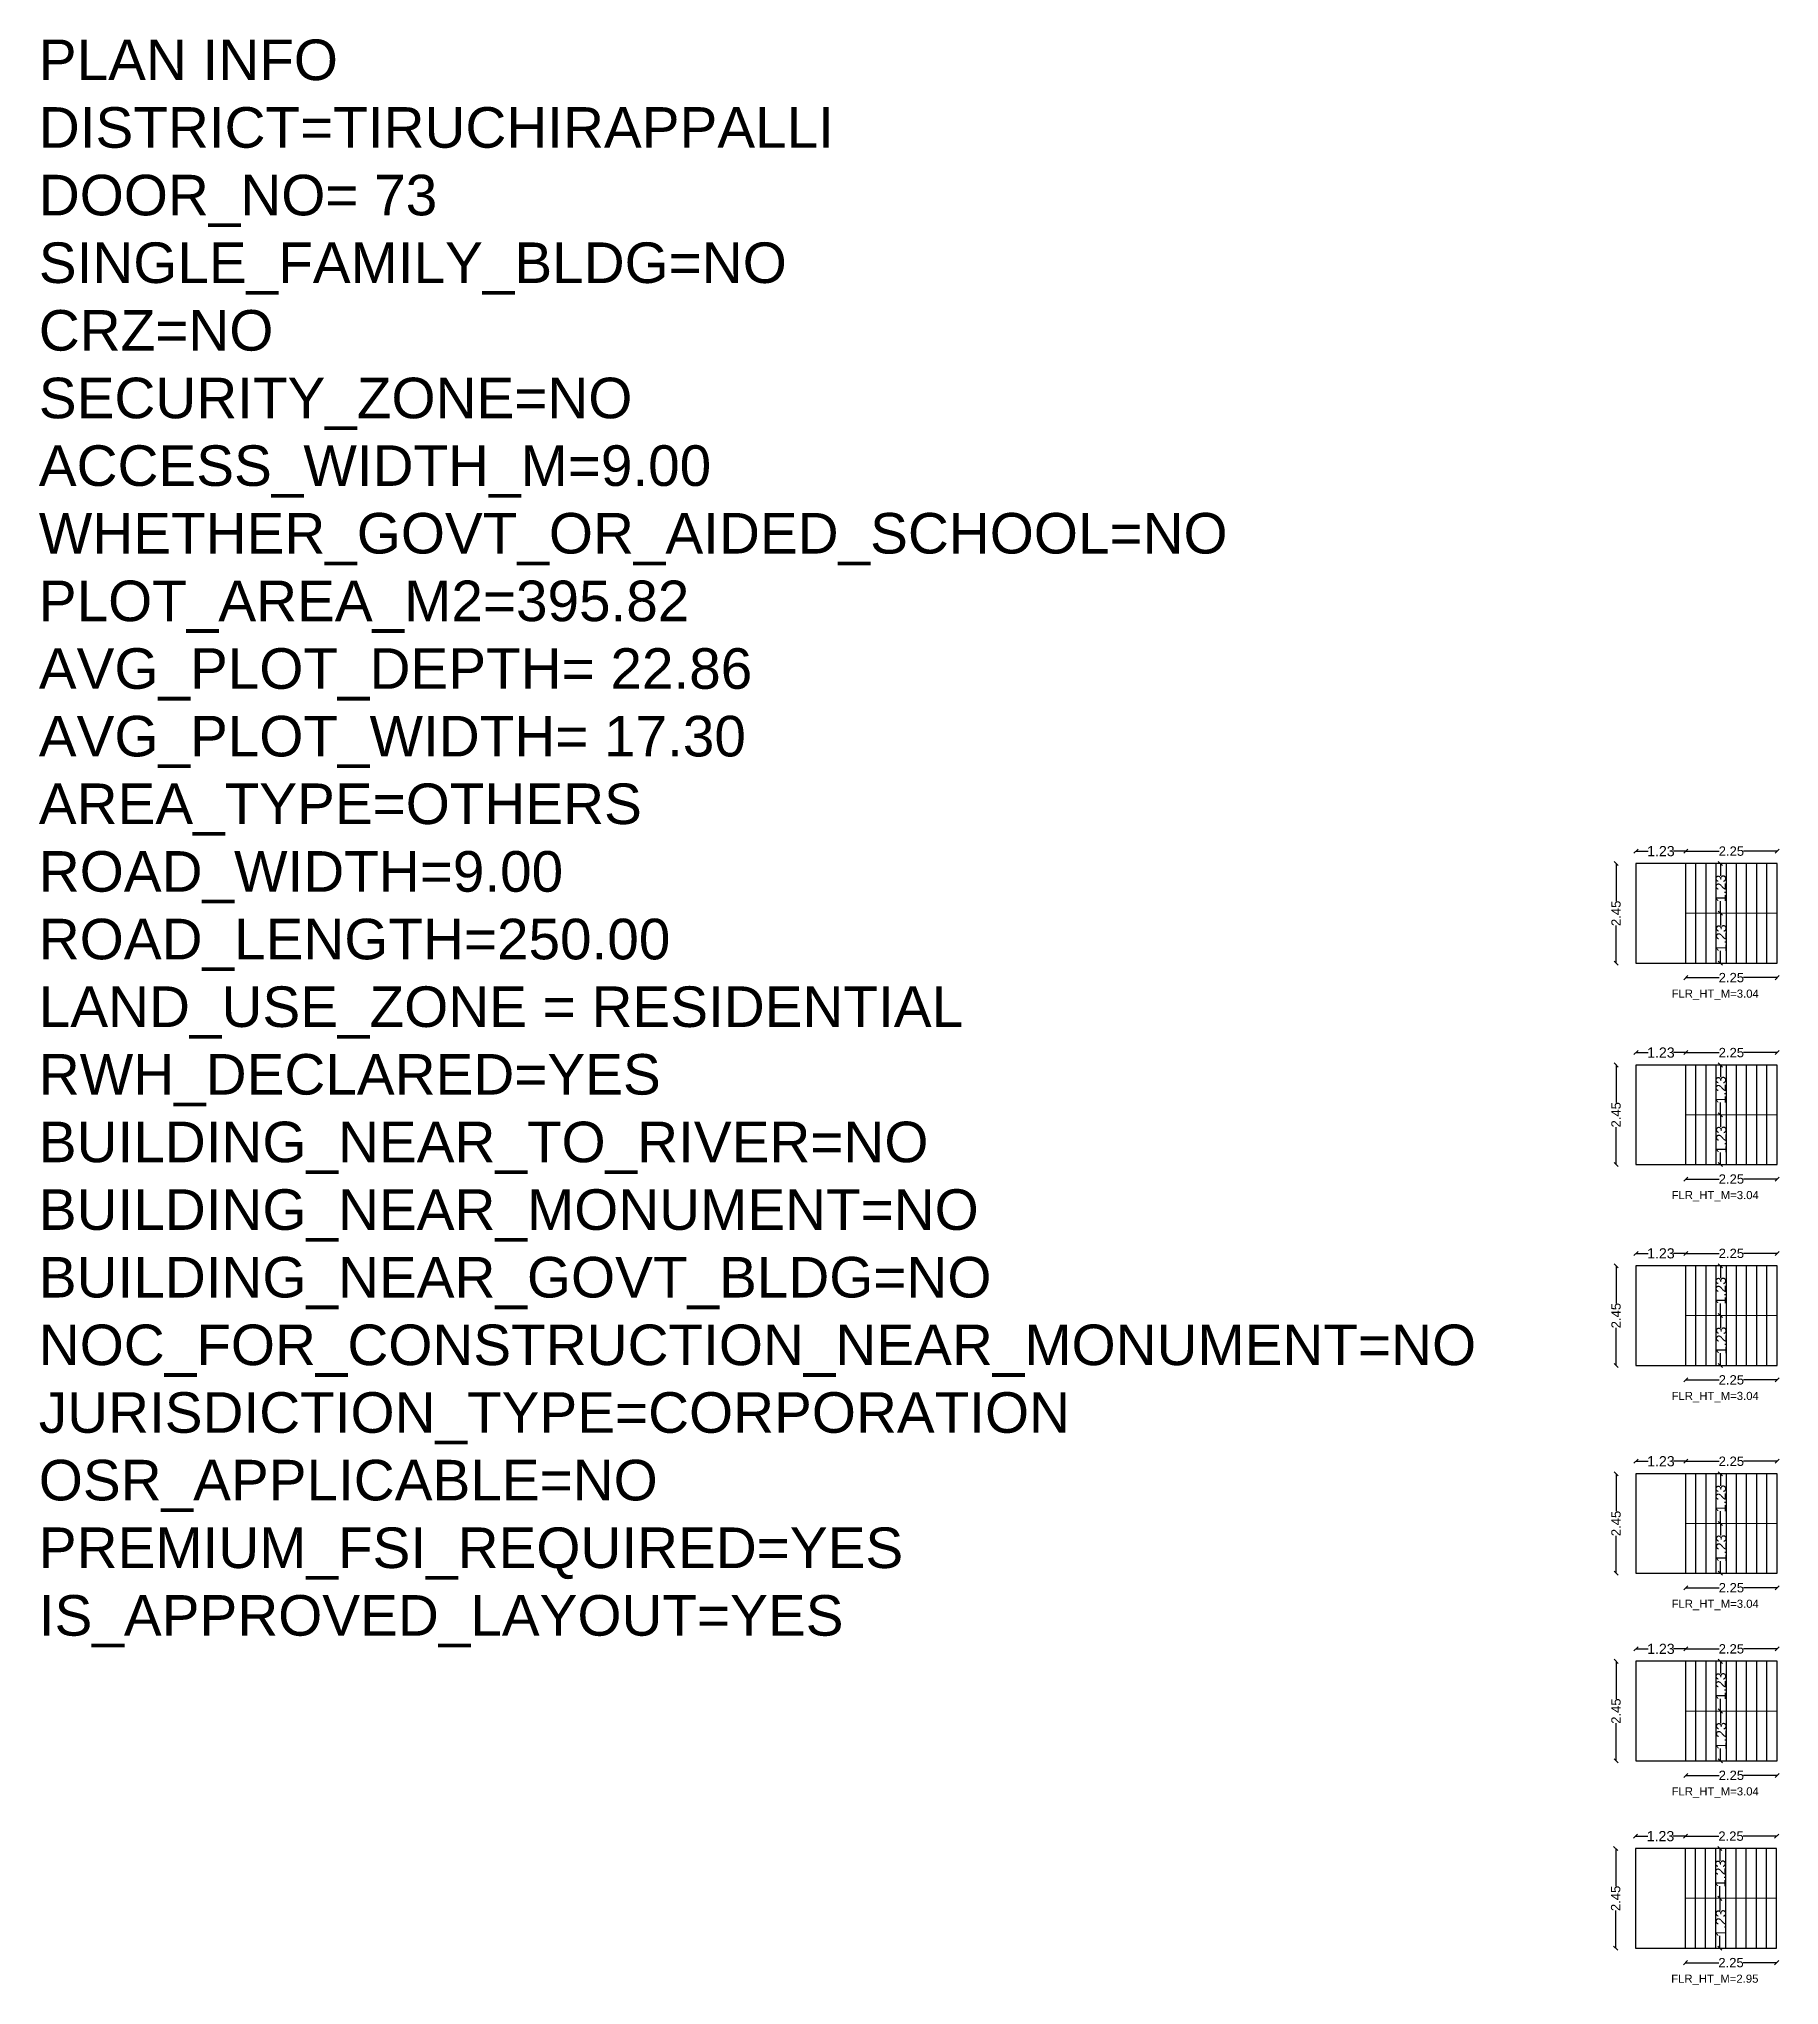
# Model space of a CAD drawing. Header units: metres. Extents: x -132 to 144, y -80 to -15.
# Drawn here: x -131.7 to -88.8, y -74.38 to -26.41 of the extents above; entities that cross this region are included whole.
import ezdxf

# ---------------------------------------------------------------- set-up
doc = ezdxf.new("R2010")
doc.units = ezdxf.units.M
doc.header["$MEASUREMENT"] = 0
doc.header["$PDMODE"] = 3
doc.layers.get('0').update_dxf_attribs({"lineweight": 5})
doc.layers.get('DEFPOINTS').update_dxf_attribs({"lineweight": 5})
for name, color, linetype in [('BLK_1_FLR_0_STAIR_1', 1, 'Continuous'), ('BLK_1_FLR_1_STAIR_1', 1, 'Continuous'), ('BLK_1_FLR_2_STAIR_1', 1, 'Continuous'), ('BLK_1_FLR_3_STAIR_1', 1, 'Continuous'), ('BLK_1_FLR_4_STAIR_1', 1, 'Continuous'), ('BLK_1_FLR_5_STAIR_1', 1, 'Continuous')]:
    doc.layers.add(name, color=color, linetype=linetype)
for name, color, linetype, lineweight in [('BLK_1_FLR_0_STAIR_1_FLIGHT_1', 7, 'Continuous', 0), ('BLK_1_FLR_0_STAIR_1_FLIGHT_2', 7, 'Continuous', 0), ('BLK_1_FLR_0_STAIR_1_LANDING_1', 7, 'Continuous', 0), ('BLK_1_FLR_1_STAIR_1_FLIGHT_1', 7, 'Continuous', 0), ('BLK_1_FLR_1_STAIR_1_FLIGHT_2', 7, 'Continuous', 0), ('BLK_1_FLR_1_STAIR_1_LANDING_1', 7, 'Continuous', 0), ('BLK_1_FLR_2_STAIR_1_FLIGHT_1', 7, 'Continuous', 0), ('BLK_1_FLR_2_STAIR_1_FLIGHT_2', 7, 'Continuous', 0), ('BLK_1_FLR_2_STAIR_1_LANDING_1', 7, 'Continuous', 0), ('BLK_1_FLR_3_STAIR_1_FLIGHT_1', 7, 'Continuous', 0), ('BLK_1_FLR_3_STAIR_1_FLIGHT_2', 7, 'Continuous', 0), ('BLK_1_FLR_3_STAIR_1_LANDING_1', 7, 'Continuous', 0), ('BLK_1_FLR_4_STAIR_1_FLIGHT_1', 7, 'Continuous', 0), ('BLK_1_FLR_4_STAIR_1_FLIGHT_2', 7, 'Continuous', 0), ('BLK_1_FLR_4_STAIR_1_LANDING_1', 7, 'Continuous', 0), ('BLK_1_FLR_5_STAIR_1_FLIGHT_1', 7, 'Continuous', 0), ('BLK_1_FLR_5_STAIR_1_FLIGHT_2', 7, 'Continuous', 0), ('BLK_1_FLR_5_STAIR_1_LANDING_1', 7, 'Continuous', 0)]:
    doc.layers.add(name, color=color, linetype=linetype, lineweight=lineweight)
doc.layers.add('PLAN_INFO', color=1, linetype='Continuous', plot=False)
doc.styles.get("Standard").update_dxf_attribs({"font": 'arial.ttf'})
doc.dimstyles.new('STANDARD$0', dxfattribs={"dimtxt": 0.5, "dimasz": 0.1, "dimexe": 2, "dimexo": 2, "dimgap": 0, "dimtad": 0, "dimzin": 0, "dimdsep": 46, "dimtxsty": 'Standard', "dimblk": 'OBLIQUE', "dimcen": -0.0625, "dimse1": 1, "dimse2": 1, "dimclrd": 3, "dimclre": 9, "dimadec": 0, "dimazin": 0, "dimtfac": 1, "dimtix": 1, "dimtofl": 0, "dimtmove": 2, "dimatfit": 3, "dimldrblk": 'OBLIQUE', "dimfxl": 0, "dimtolj": 1, "dimtzin": 0, "dimarcsym": 0})

msp = doc.modelspace()

# ---------------------------------------------------------------- texts
at = {"layer": 'BLK_1_FLR_0_STAIR_1', "linetype": 'Continuous', "lineweight": -3, "insert": (-90.38772, -74.12293), "char_height": 0.2, "width": 2.4, "attachment_point": 2}
msp.add_mtext('FLR_HT_M=2.95', dxfattribs=at)
at = {"layer": 'BLK_1_FLR_1_STAIR_1', "linetype": 'Continuous', "lineweight": -3, "insert": (-90.3781, -69.50649), "char_height": 0.2, "width": 2.4, "attachment_point": 2}
msp.add_mtext('FLR_HT_M=3.04', dxfattribs=at)
at = {"layer": 'BLK_1_FLR_2_STAIR_1', "linetype": 'Continuous', "lineweight": -3, "insert": (-90.3781, -64.88237), "char_height": 0.2, "width": 2.4, "attachment_point": 2}
msp.add_mtext('FLR_HT_M=3.04', dxfattribs=at)
at = {"layer": 'BLK_1_FLR_3_STAIR_1', "linetype": 'Continuous', "lineweight": -3, "insert": (-90.3781, -59.75896), "char_height": 0.2, "width": 2.4, "attachment_point": 2}
msp.add_mtext('FLR_HT_M=3.04', dxfattribs=at)
at = {"layer": 'BLK_1_FLR_4_STAIR_1', "linetype": 'Continuous', "lineweight": -3, "insert": (-90.3781, -54.80912), "char_height": 0.2, "width": 2.4, "attachment_point": 2}
msp.add_mtext('FLR_HT_M=3.04', dxfattribs=at)
at = {"layer": 'BLK_1_FLR_5_STAIR_1', "linetype": 'Continuous', "lineweight": -3, "insert": (-90.3781, -49.84404), "char_height": 0.2, "width": 2.4, "attachment_point": 2}
msp.add_mtext('FLR_HT_M=3.04', dxfattribs=at)
at = {"layer": 'PLAN_INFO', "insert": (-131.69897, -46.24261), "char_height": 1, "width": 35.1111107, "attachment_point": 4}
msp.add_mtext('PLAN INFO \\PDISTRICT=TIRUCHIRAPPALLI\\PDOOR_NO= 73\\PSINGLE_FAMILY_BLDG=NO\\PCRZ=NO\\PSECURITY_ZONE=NO\\PACCESS_WIDTH_M=9.00\\PWHETHER_GOVT_OR_AIDED_SCHOOL=NO\\PPLOT_AREA_M2=395.82\\PAVG_PLOT_DEPTH= 22.86\\PAVG_PLOT_WIDTH= 17.30\\PAREA_TYPE=OTHERS\\PROAD_WIDTH=9.00\\PROAD_LENGTH=250.00\\PLAND_USE_ZONE = RESIDENTIAL\\PRWH_DECLARED=YES\\PBUILDING_NEAR_TO_RIVER=NO\\PBUILDING_NEAR_MONUMENT=NO\\PBUILDING_NEAR_GOVT_BLDG=NO\\PNOC_FOR_CONSTRUCTION_NEAR_MONUMENT=NO\\PJURISDICTION_TYPE=CORPORATION\\POSR_APPLICABLE=NO\\PPREMIUM_FSI_REQUIRED=YES\\PIS_APPROVED_LAYOUT=YES', dxfattribs=at)

# ---------------------------------------------------------------- blocks, each defined once
blk = doc.blocks.new('_Oblique')
at = {"color": 0, "linetype": 'ByBlock', "lineweight": -2}
blk.add_line((-0.5, -0.5), (0.5, 0.5), dxfattribs=at)
blk = doc.blocks.new('*D161')
at = {"layer": 'BLK_1_FLR_0_STAIR_1_FLIGHT_2', "color": 3, "linetype": 'Continuous', "lineweight": -2}
for p, q in [((-90.261, -71.017), (-90.261, -71.317)), ((-90.261, -72.242), (-90.261, -71.943))]:
    blk.add_line(p, q, dxfattribs=at)
at = {"layer": 'DEFPOINTS', "color": 0, "linetype": 'Continuous'}
for p in [(-90.468, -71.017), (-90.468, -72.242), (-90.261, -72.242)]:
    blk.add_point(p, dxfattribs=at)
at = {"layer": 'BLK_1_FLR_0_STAIR_1_FLIGHT_2', "color": 3, "linetype": 'Continuous', "lineweight": -2, "xscale": 0.1, "yscale": 0.1, "zscale": 0.1}
for p, rotation in [((-90.261, -71.017), 90), ((-90.261, -72.242), 270)]:
    blk.add_blockref('_Oblique', p, dxfattribs=dict(at, rotation=rotation))
at = {"layer": 'BLK_1_FLR_0_STAIR_1_FLIGHT_2', "color": 0, "linetype": 'Continuous', "lineweight": -3, "insert": (-90.246, -71.63), "char_height": 0.25, "attachment_point": 5, "rotation": 90}
blk.add_mtext('\\A1;1.23', dxfattribs=at)
blk = doc.blocks.new('*D162')
at = {"layer": 'BLK_1_FLR_0_STAIR_1_FLIGHT_1', "color": 3, "linetype": 'Continuous', "lineweight": -2}
for p, q in [((-90.261, -72.242), (-90.261, -72.544)), ((-90.261, -73.471), (-90.261, -73.169))]:
    blk.add_line(p, q, dxfattribs=at)
at = {"layer": 'DEFPOINTS', "color": 0, "linetype": 'Continuous'}
for p in [(-90.261, -72.242), (-90.261, -73.471), (-90.218, -73.471)]:
    blk.add_point(p, dxfattribs=at)
at = {"layer": 'BLK_1_FLR_0_STAIR_1_FLIGHT_1', "color": 3, "linetype": 'Continuous', "lineweight": -2, "xscale": 0.1, "yscale": 0.1, "zscale": 0.1}
for p, rotation in [((-90.261, -72.242), 90), ((-90.261, -73.471), 270)]:
    blk.add_blockref('_Oblique', p, dxfattribs=dict(at, rotation=rotation))
at = {"layer": 'BLK_1_FLR_0_STAIR_1_FLIGHT_1', "color": 0, "linetype": 'Continuous', "lineweight": -3, "insert": (-90.236, -72.856), "char_height": 0.25, "attachment_point": 5, "rotation": 90}
blk.add_mtext('\\A1;1.23', dxfattribs=at)
blk = doc.blocks.new('*D163')
at = {"layer": 'BLK_1_FLR_0_STAIR_1_LANDING_1', "color": 3, "lineweight": -2}
for p, q in [((-92.34, -70.711), (-92.039, -70.711)), ((-91.113, -70.711), (-91.414, -70.711))]:
    blk.add_line(p, q, dxfattribs=at)
at = {"layer": 'DEFPOINTS', "color": 0, "linetype": 'Continuous'}
for p in [(-92.34, -70.711), (-92.34, -72.244), (-91.113, -73.471)]:
    blk.add_point(p, dxfattribs=at)
at = {"layer": 'BLK_1_FLR_0_STAIR_1_LANDING_1', "color": 3, "linetype": 'Continuous', "lineweight": -2, "xscale": 0.1, "yscale": 0.1, "zscale": 0.1, "rotation": 180}
blk.add_blockref('_Oblique', (-92.34, -70.711), dxfattribs=at)
at = {"layer": 'BLK_1_FLR_0_STAIR_1_LANDING_1', "color": 3, "linetype": 'Continuous', "lineweight": -2, "xscale": 0.1, "yscale": 0.1, "zscale": 0.1}
blk.add_blockref('_Oblique', (-91.113, -70.711), dxfattribs=at)
at = {"layer": 'BLK_1_FLR_0_STAIR_1_LANDING_1', "color": 0, "linetype": 'Continuous', "lineweight": -3, "insert": (-91.727, -70.711), "char_height": 0.25, "attachment_point": 5}
blk.add_mtext('\\A1;1.23', dxfattribs=at)
blk = doc.blocks.new('*D164')
at = {"layer": 'BLK_1_FLR_0_STAIR_1_FLIGHT_1', "color": 3, "linetype": 'Continuous', "lineweight": -2}
for p, q in [((-91.113, -73.829), (-90.29, -73.829)), ((-88.863, -73.829), (-89.687, -73.829))]:
    blk.add_line(p, q, dxfattribs=at)
at = {"layer": 'DEFPOINTS', "color": 0, "linetype": 'Continuous'}
for p in [(-91.113, -73.471), (-88.863, -73.471), (-88.863, -73.829)]:
    blk.add_point(p, dxfattribs=at)
at = {"layer": 'BLK_1_FLR_0_STAIR_1_FLIGHT_1', "color": 3, "linetype": 'Continuous', "lineweight": -2, "xscale": 0.1, "yscale": 0.1, "zscale": 0.1, "rotation": 180}
blk.add_blockref('_Oblique', (-91.113, -73.829), dxfattribs=at)
at = {"layer": 'BLK_1_FLR_0_STAIR_1_FLIGHT_1', "color": 3, "linetype": 'Continuous', "lineweight": -2, "xscale": 0.1, "yscale": 0.1, "zscale": 0.1}
blk.add_blockref('_Oblique', (-88.863, -73.829), dxfattribs=at)
at = {"layer": 'BLK_1_FLR_0_STAIR_1_FLIGHT_1', "color": 0, "linetype": 'Continuous', "lineweight": -3, "insert": (-89.988, -73.829), "char_height": 0.23, "attachment_point": 5}
blk.add_mtext('\\A1;2.25', dxfattribs=at)
blk = doc.blocks.new('*D165')
at = {"layer": 'BLK_1_FLR_0_STAIR_1_FLIGHT_2', "color": 3, "linetype": 'Continuous', "lineweight": -2}
for p, q in [((-91.113, -70.711), (-90.29, -70.711)), ((-88.863, -70.711), (-89.687, -70.711))]:
    blk.add_line(p, q, dxfattribs=at)
at = {"layer": 'DEFPOINTS', "color": 0, "linetype": 'Continuous'}
for p in [(-88.863, -70.711), (-91.113, -71.108), (-88.863, -71.108)]:
    blk.add_point(p, dxfattribs=at)
at = {"layer": 'BLK_1_FLR_0_STAIR_1_FLIGHT_2', "color": 3, "linetype": 'Continuous', "lineweight": -2, "xscale": 0.1, "yscale": 0.1, "zscale": 0.1, "rotation": 180}
blk.add_blockref('_Oblique', (-91.113, -70.711), dxfattribs=at)
at = {"layer": 'BLK_1_FLR_0_STAIR_1_FLIGHT_2', "color": 3, "linetype": 'Continuous', "lineweight": -2, "xscale": 0.1, "yscale": 0.1, "zscale": 0.1}
blk.add_blockref('_Oblique', (-88.863, -70.711), dxfattribs=at)
at = {"layer": 'BLK_1_FLR_0_STAIR_1_FLIGHT_2', "color": 0, "linetype": 'Continuous', "lineweight": -3, "insert": (-89.988, -70.711), "char_height": 0.23, "attachment_point": 5}
blk.add_mtext('\\A1;2.25', dxfattribs=at)
blk = doc.blocks.new('*D166')
at = {"layer": 'BLK_1_FLR_0_STAIR_1_LANDING_1', "color": 3, "lineweight": -2}
for p, q in [((-92.831, -71.017), (-92.831, -71.942)), ((-92.831, -73.471), (-92.831, -72.546))]:
    blk.add_line(p, q, dxfattribs=at)
at = {"layer": 'DEFPOINTS', "color": 0, "linetype": 'Continuous'}
for p in [(-92.345, -71.017), (-92.831, -73.471), (-92.345, -73.471)]:
    blk.add_point(p, dxfattribs=at)
at = {"layer": 'BLK_1_FLR_0_STAIR_1_LANDING_1', "color": 3, "linetype": 'Continuous', "lineweight": -2, "xscale": 0.1, "yscale": 0.1, "zscale": 0.1}
for p, rotation in [((-92.831, -71.017), 90), ((-92.831, -73.471), 270)]:
    blk.add_blockref('_Oblique', p, dxfattribs=dict(at, rotation=rotation))
at = {"layer": 'BLK_1_FLR_0_STAIR_1_LANDING_1', "color": 0, "linetype": 'Continuous', "lineweight": -3, "insert": (-92.831, -72.244), "char_height": 0.23, "attachment_point": 5, "rotation": 90}
blk.add_mtext('\\A1;2.45', dxfattribs=at)
blk = doc.blocks.new('*D198')
at = {"layer": 'BLK_1_FLR_1_STAIR_1_FLIGHT_2', "color": 3, "linetype": 'Continuous', "lineweight": -2}
for p, q in [((-90.251, -66.401), (-90.251, -66.7)), ((-90.251, -67.626), (-90.251, -67.326))]:
    blk.add_line(p, q, dxfattribs=at)
at = {"layer": 'DEFPOINTS', "color": 0, "linetype": 'Continuous'}
for p in [(-90.459, -66.401), (-90.459, -67.626), (-90.251, -67.626)]:
    blk.add_point(p, dxfattribs=at)
at = {"layer": 'BLK_1_FLR_1_STAIR_1_FLIGHT_2', "color": 3, "linetype": 'Continuous', "lineweight": -2, "xscale": 0.1, "yscale": 0.1, "zscale": 0.1}
for p, rotation in [((-90.251, -66.401), 90), ((-90.251, -67.626), 270)]:
    blk.add_blockref('_Oblique', p, dxfattribs=dict(at, rotation=rotation))
at = {"layer": 'BLK_1_FLR_1_STAIR_1_FLIGHT_2', "color": 0, "linetype": 'Continuous', "lineweight": -3, "insert": (-90.237, -67.013), "char_height": 0.25, "attachment_point": 5, "rotation": 90}
blk.add_mtext('\\A1;1.23', dxfattribs=at)
blk = doc.blocks.new('*D199')
at = {"layer": 'BLK_1_FLR_1_STAIR_1_FLIGHT_1', "color": 3, "linetype": 'Continuous', "lineweight": -2}
for p, q in [((-90.251, -67.626), (-90.251, -67.927)), ((-90.251, -68.854), (-90.251, -68.553))]:
    blk.add_line(p, q, dxfattribs=at)
at = {"layer": 'DEFPOINTS', "color": 0, "linetype": 'Continuous'}
for p in [(-90.251, -67.626), (-90.251, -68.854), (-90.208, -68.854)]:
    blk.add_point(p, dxfattribs=at)
at = {"layer": 'BLK_1_FLR_1_STAIR_1_FLIGHT_1', "color": 3, "linetype": 'Continuous', "lineweight": -2, "xscale": 0.1, "yscale": 0.1, "zscale": 0.1}
for p, rotation in [((-90.251, -67.626), 90), ((-90.251, -68.854), 270)]:
    blk.add_blockref('_Oblique', p, dxfattribs=dict(at, rotation=rotation))
at = {"layer": 'BLK_1_FLR_1_STAIR_1_FLIGHT_1', "color": 0, "linetype": 'Continuous', "lineweight": -3, "insert": (-90.227, -68.24), "char_height": 0.25, "attachment_point": 5, "rotation": 90}
blk.add_mtext('\\A1;1.23', dxfattribs=at)
blk = doc.blocks.new('*D200')
at = {"layer": 'BLK_1_FLR_1_STAIR_1_LANDING_1', "color": 3, "lineweight": -2}
for p, q in [((-92.33, -66.095), (-92.03, -66.095)), ((-91.104, -66.095), (-91.404, -66.095))]:
    blk.add_line(p, q, dxfattribs=at)
at = {"layer": 'DEFPOINTS', "color": 0, "linetype": 'Continuous'}
for p in [(-92.33, -66.095), (-92.33, -67.628), (-91.104, -68.854)]:
    blk.add_point(p, dxfattribs=at)
at = {"layer": 'BLK_1_FLR_1_STAIR_1_LANDING_1', "color": 3, "linetype": 'Continuous', "lineweight": -2, "xscale": 0.1, "yscale": 0.1, "zscale": 0.1, "rotation": 180}
blk.add_blockref('_Oblique', (-92.33, -66.095), dxfattribs=at)
at = {"layer": 'BLK_1_FLR_1_STAIR_1_LANDING_1', "color": 3, "linetype": 'Continuous', "lineweight": -2, "xscale": 0.1, "yscale": 0.1, "zscale": 0.1}
blk.add_blockref('_Oblique', (-91.104, -66.095), dxfattribs=at)
at = {"layer": 'BLK_1_FLR_1_STAIR_1_LANDING_1', "color": 0, "linetype": 'Continuous', "lineweight": -3, "insert": (-91.717, -66.095), "char_height": 0.25, "attachment_point": 5}
blk.add_mtext('\\A1;1.23', dxfattribs=at)
blk = doc.blocks.new('*D201')
at = {"layer": 'BLK_1_FLR_1_STAIR_1_FLIGHT_1', "color": 3, "linetype": 'Continuous', "lineweight": -2}
for p, q in [((-91.104, -69.212), (-90.28, -69.212)), ((-88.854, -69.212), (-89.677, -69.212))]:
    blk.add_line(p, q, dxfattribs=at)
at = {"layer": 'DEFPOINTS', "color": 0, "linetype": 'Continuous'}
for p in [(-91.104, -68.854), (-88.854, -68.854), (-88.854, -69.212)]:
    blk.add_point(p, dxfattribs=at)
at = {"layer": 'BLK_1_FLR_1_STAIR_1_FLIGHT_1', "color": 3, "linetype": 'Continuous', "lineweight": -2, "xscale": 0.1, "yscale": 0.1, "zscale": 0.1, "rotation": 180}
blk.add_blockref('_Oblique', (-91.104, -69.212), dxfattribs=at)
at = {"layer": 'BLK_1_FLR_1_STAIR_1_FLIGHT_1', "color": 3, "linetype": 'Continuous', "lineweight": -2, "xscale": 0.1, "yscale": 0.1, "zscale": 0.1}
blk.add_blockref('_Oblique', (-88.854, -69.212), dxfattribs=at)
at = {"layer": 'BLK_1_FLR_1_STAIR_1_FLIGHT_1', "color": 0, "linetype": 'Continuous', "lineweight": -3, "insert": (-89.979, -69.212), "char_height": 0.23, "attachment_point": 5}
blk.add_mtext('\\A1;2.25', dxfattribs=at)
blk = doc.blocks.new('*D202')
at = {"layer": 'BLK_1_FLR_1_STAIR_1_FLIGHT_2', "color": 3, "linetype": 'Continuous', "lineweight": -2}
for p, q in [((-91.104, -66.095), (-90.28, -66.095)), ((-88.854, -66.095), (-89.677, -66.095))]:
    blk.add_line(p, q, dxfattribs=at)
at = {"layer": 'DEFPOINTS', "color": 0, "linetype": 'Continuous'}
for p in [(-88.854, -66.095), (-91.104, -66.491), (-88.854, -66.491)]:
    blk.add_point(p, dxfattribs=at)
at = {"layer": 'BLK_1_FLR_1_STAIR_1_FLIGHT_2', "color": 3, "linetype": 'Continuous', "lineweight": -2, "xscale": 0.1, "yscale": 0.1, "zscale": 0.1, "rotation": 180}
blk.add_blockref('_Oblique', (-91.104, -66.095), dxfattribs=at)
at = {"layer": 'BLK_1_FLR_1_STAIR_1_FLIGHT_2', "color": 3, "linetype": 'Continuous', "lineweight": -2, "xscale": 0.1, "yscale": 0.1, "zscale": 0.1}
blk.add_blockref('_Oblique', (-88.854, -66.095), dxfattribs=at)
at = {"layer": 'BLK_1_FLR_1_STAIR_1_FLIGHT_2', "color": 0, "linetype": 'Continuous', "lineweight": -3, "insert": (-89.979, -66.095), "char_height": 0.23, "attachment_point": 5}
blk.add_mtext('\\A1;2.25', dxfattribs=at)
blk = doc.blocks.new('*D203')
at = {"layer": 'BLK_1_FLR_1_STAIR_1_LANDING_1', "color": 3, "lineweight": -2}
for p, q in [((-92.822, -66.401), (-92.822, -67.326)), ((-92.822, -68.854), (-92.822, -67.929))]:
    blk.add_line(p, q, dxfattribs=at)
at = {"layer": 'DEFPOINTS', "color": 0, "linetype": 'Continuous'}
for p in [(-92.335, -66.401), (-92.822, -68.854), (-92.335, -68.854)]:
    blk.add_point(p, dxfattribs=at)
at = {"layer": 'BLK_1_FLR_1_STAIR_1_LANDING_1', "color": 3, "linetype": 'Continuous', "lineweight": -2, "xscale": 0.1, "yscale": 0.1, "zscale": 0.1}
for p, rotation in [((-92.822, -66.401), 90), ((-92.822, -68.854), 270)]:
    blk.add_blockref('_Oblique', p, dxfattribs=dict(at, rotation=rotation))
at = {"layer": 'BLK_1_FLR_1_STAIR_1_LANDING_1', "color": 0, "linetype": 'Continuous', "lineweight": -3, "insert": (-92.822, -67.628), "char_height": 0.23, "attachment_point": 5, "rotation": 90}
blk.add_mtext('\\A1;2.45', dxfattribs=at)
blk = doc.blocks.new('*D204')
at = {"layer": 'BLK_1_FLR_2_STAIR_1_FLIGHT_2', "color": 3, "linetype": 'Continuous', "lineweight": -2}
for p, q in [((-90.251, -61.777), (-90.251, -62.076)), ((-90.251, -63.002), (-90.251, -62.702))]:
    blk.add_line(p, q, dxfattribs=at)
at = {"layer": 'DEFPOINTS', "color": 0, "linetype": 'Continuous'}
for p in [(-90.459, -61.777), (-90.459, -63.002), (-90.251, -63.002)]:
    blk.add_point(p, dxfattribs=at)
at = {"layer": 'BLK_1_FLR_2_STAIR_1_FLIGHT_2', "color": 3, "linetype": 'Continuous', "lineweight": -2, "xscale": 0.1, "yscale": 0.1, "zscale": 0.1}
for p, rotation in [((-90.251, -61.777), 90), ((-90.251, -63.002), 270)]:
    blk.add_blockref('_Oblique', p, dxfattribs=dict(at, rotation=rotation))
at = {"layer": 'BLK_1_FLR_2_STAIR_1_FLIGHT_2', "color": 0, "linetype": 'Continuous', "lineweight": -3, "insert": (-90.237, -62.389), "char_height": 0.25, "attachment_point": 5, "rotation": 90}
blk.add_mtext('\\A1;1.23', dxfattribs=at)
blk = doc.blocks.new('*D205')
at = {"layer": 'BLK_1_FLR_2_STAIR_1_FLIGHT_1', "color": 3, "linetype": 'Continuous', "lineweight": -2}
for p, q in [((-90.251, -63.002), (-90.251, -63.303)), ((-90.251, -64.23), (-90.251, -63.929))]:
    blk.add_line(p, q, dxfattribs=at)
at = {"layer": 'DEFPOINTS', "color": 0, "linetype": 'Continuous'}
for p in [(-90.251, -63.002), (-90.251, -64.23), (-90.208, -64.23)]:
    blk.add_point(p, dxfattribs=at)
at = {"layer": 'BLK_1_FLR_2_STAIR_1_FLIGHT_1', "color": 3, "linetype": 'Continuous', "lineweight": -2, "xscale": 0.1, "yscale": 0.1, "zscale": 0.1}
for p, rotation in [((-90.251, -63.002), 90), ((-90.251, -64.23), 270)]:
    blk.add_blockref('_Oblique', p, dxfattribs=dict(at, rotation=rotation))
at = {"layer": 'BLK_1_FLR_2_STAIR_1_FLIGHT_1', "color": 0, "linetype": 'Continuous', "lineweight": -3, "insert": (-90.227, -63.616), "char_height": 0.25, "attachment_point": 5, "rotation": 90}
blk.add_mtext('\\A1;1.23', dxfattribs=at)
blk = doc.blocks.new('*D206')
at = {"layer": 'BLK_1_FLR_2_STAIR_1_LANDING_1', "color": 3, "lineweight": -2}
for p, q in [((-92.33, -61.471), (-92.03, -61.471)), ((-91.104, -61.471), (-91.404, -61.471))]:
    blk.add_line(p, q, dxfattribs=at)
at = {"layer": 'DEFPOINTS', "color": 0, "linetype": 'Continuous'}
for p in [(-92.33, -61.471), (-92.33, -63.003), (-91.104, -64.23)]:
    blk.add_point(p, dxfattribs=at)
at = {"layer": 'BLK_1_FLR_2_STAIR_1_LANDING_1', "color": 3, "linetype": 'Continuous', "lineweight": -2, "xscale": 0.1, "yscale": 0.1, "zscale": 0.1, "rotation": 180}
blk.add_blockref('_Oblique', (-92.33, -61.471), dxfattribs=at)
at = {"layer": 'BLK_1_FLR_2_STAIR_1_LANDING_1', "color": 3, "linetype": 'Continuous', "lineweight": -2, "xscale": 0.1, "yscale": 0.1, "zscale": 0.1}
blk.add_blockref('_Oblique', (-91.104, -61.471), dxfattribs=at)
at = {"layer": 'BLK_1_FLR_2_STAIR_1_LANDING_1', "color": 0, "linetype": 'Continuous', "lineweight": -3, "insert": (-91.717, -61.471), "char_height": 0.25, "attachment_point": 5}
blk.add_mtext('\\A1;1.23', dxfattribs=at)
blk = doc.blocks.new('*D207')
at = {"layer": 'BLK_1_FLR_2_STAIR_1_FLIGHT_1', "color": 3, "linetype": 'Continuous', "lineweight": -2}
for p, q in [((-91.104, -64.588), (-90.28, -64.588)), ((-88.854, -64.588), (-89.677, -64.588))]:
    blk.add_line(p, q, dxfattribs=at)
at = {"layer": 'DEFPOINTS', "color": 0, "linetype": 'Continuous'}
for p in [(-91.104, -64.23), (-88.854, -64.23), (-88.854, -64.588)]:
    blk.add_point(p, dxfattribs=at)
at = {"layer": 'BLK_1_FLR_2_STAIR_1_FLIGHT_1', "color": 3, "linetype": 'Continuous', "lineweight": -2, "xscale": 0.1, "yscale": 0.1, "zscale": 0.1, "rotation": 180}
blk.add_blockref('_Oblique', (-91.104, -64.588), dxfattribs=at)
at = {"layer": 'BLK_1_FLR_2_STAIR_1_FLIGHT_1', "color": 3, "linetype": 'Continuous', "lineweight": -2, "xscale": 0.1, "yscale": 0.1, "zscale": 0.1}
blk.add_blockref('_Oblique', (-88.854, -64.588), dxfattribs=at)
at = {"layer": 'BLK_1_FLR_2_STAIR_1_FLIGHT_1', "color": 0, "linetype": 'Continuous', "lineweight": -3, "insert": (-89.979, -64.588), "char_height": 0.23, "attachment_point": 5}
blk.add_mtext('\\A1;2.25', dxfattribs=at)
blk = doc.blocks.new('*D208')
at = {"layer": 'BLK_1_FLR_2_STAIR_1_FLIGHT_2', "color": 3, "linetype": 'Continuous', "lineweight": -2}
for p, q in [((-91.104, -61.471), (-90.28, -61.471)), ((-88.854, -61.471), (-89.677, -61.471))]:
    blk.add_line(p, q, dxfattribs=at)
at = {"layer": 'DEFPOINTS', "color": 0, "linetype": 'Continuous'}
for p in [(-91.104, -61.867), (-88.854, -61.471), (-88.854, -61.867)]:
    blk.add_point(p, dxfattribs=at)
at = {"layer": 'BLK_1_FLR_2_STAIR_1_FLIGHT_2', "color": 3, "linetype": 'Continuous', "lineweight": -2, "xscale": 0.1, "yscale": 0.1, "zscale": 0.1, "rotation": 180}
blk.add_blockref('_Oblique', (-91.104, -61.471), dxfattribs=at)
at = {"layer": 'BLK_1_FLR_2_STAIR_1_FLIGHT_2', "color": 3, "linetype": 'Continuous', "lineweight": -2, "xscale": 0.1, "yscale": 0.1, "zscale": 0.1}
blk.add_blockref('_Oblique', (-88.854, -61.471), dxfattribs=at)
at = {"layer": 'BLK_1_FLR_2_STAIR_1_FLIGHT_2', "color": 0, "linetype": 'Continuous', "lineweight": -3, "insert": (-89.979, -61.471), "char_height": 0.23, "attachment_point": 5}
blk.add_mtext('\\A1;2.25', dxfattribs=at)
blk = doc.blocks.new('*D209')
at = {"layer": 'BLK_1_FLR_2_STAIR_1_LANDING_1', "color": 3, "lineweight": -2}
for p, q in [((-92.822, -61.777), (-92.822, -62.702)), ((-92.822, -64.23), (-92.822, -63.305))]:
    blk.add_line(p, q, dxfattribs=at)
at = {"layer": 'DEFPOINTS', "color": 0, "linetype": 'Continuous'}
for p in [(-92.335, -61.777), (-92.822, -64.23), (-92.335, -64.23)]:
    blk.add_point(p, dxfattribs=at)
at = {"layer": 'BLK_1_FLR_2_STAIR_1_LANDING_1', "color": 3, "linetype": 'Continuous', "lineweight": -2, "xscale": 0.1, "yscale": 0.1, "zscale": 0.1}
for p, rotation in [((-92.822, -61.777), 90), ((-92.822, -64.23), 270)]:
    blk.add_blockref('_Oblique', p, dxfattribs=dict(at, rotation=rotation))
at = {"layer": 'BLK_1_FLR_2_STAIR_1_LANDING_1', "color": 0, "linetype": 'Continuous', "lineweight": -3, "insert": (-92.822, -63.003), "char_height": 0.23, "attachment_point": 5, "rotation": 90}
blk.add_mtext('\\A1;2.45', dxfattribs=at)
blk = doc.blocks.new('*D210')
at = {"layer": 'BLK_1_FLR_3_STAIR_1_FLIGHT_2', "color": 3, "linetype": 'Continuous', "lineweight": -2}
for p, q in [((-90.251, -56.653), (-90.251, -56.953)), ((-90.251, -57.878), (-90.251, -57.579))]:
    blk.add_line(p, q, dxfattribs=at)
at = {"layer": 'DEFPOINTS', "color": 0, "linetype": 'Continuous'}
for p in [(-90.459, -56.653), (-90.459, -57.878), (-90.251, -57.878)]:
    blk.add_point(p, dxfattribs=at)
at = {"layer": 'BLK_1_FLR_3_STAIR_1_FLIGHT_2', "color": 3, "linetype": 'Continuous', "lineweight": -2, "xscale": 0.1, "yscale": 0.1, "zscale": 0.1}
for p, rotation in [((-90.251, -56.653), 90), ((-90.251, -57.878), 270)]:
    blk.add_blockref('_Oblique', p, dxfattribs=dict(at, rotation=rotation))
at = {"layer": 'BLK_1_FLR_3_STAIR_1_FLIGHT_2', "color": 0, "linetype": 'Continuous', "lineweight": -3, "insert": (-90.237, -57.266), "char_height": 0.25, "attachment_point": 5, "rotation": 90}
blk.add_mtext('\\A1;1.23', dxfattribs=at)
blk = doc.blocks.new('*D211')
at = {"layer": 'BLK_1_FLR_3_STAIR_1_FLIGHT_1', "color": 3, "linetype": 'Continuous', "lineweight": -2}
for p, q in [((-90.251, -57.878), (-90.251, -58.18)), ((-90.251, -59.107), (-90.251, -58.805))]:
    blk.add_line(p, q, dxfattribs=at)
at = {"layer": 'DEFPOINTS', "color": 0, "linetype": 'Continuous'}
for p in [(-90.251, -57.878), (-90.251, -59.107), (-90.208, -59.107)]:
    blk.add_point(p, dxfattribs=at)
at = {"layer": 'BLK_1_FLR_3_STAIR_1_FLIGHT_1', "color": 3, "linetype": 'Continuous', "lineweight": -2, "xscale": 0.1, "yscale": 0.1, "zscale": 0.1}
for p, rotation in [((-90.251, -57.878), 90), ((-90.251, -59.107), 270)]:
    blk.add_blockref('_Oblique', p, dxfattribs=dict(at, rotation=rotation))
at = {"layer": 'BLK_1_FLR_3_STAIR_1_FLIGHT_1', "color": 0, "linetype": 'Continuous', "lineweight": -3, "insert": (-90.227, -58.493), "char_height": 0.25, "attachment_point": 5, "rotation": 90}
blk.add_mtext('\\A1;1.23', dxfattribs=at)
blk = doc.blocks.new('*D212')
at = {"layer": 'BLK_1_FLR_3_STAIR_1_LANDING_1', "color": 3, "lineweight": -2}
for p, q in [((-92.33, -56.347), (-92.03, -56.347)), ((-91.104, -56.347), (-91.404, -56.347))]:
    blk.add_line(p, q, dxfattribs=at)
at = {"layer": 'DEFPOINTS', "color": 0, "linetype": 'Continuous'}
for p in [(-92.33, -56.347), (-92.33, -57.88), (-91.104, -59.107)]:
    blk.add_point(p, dxfattribs=at)
at = {"layer": 'BLK_1_FLR_3_STAIR_1_LANDING_1', "color": 3, "linetype": 'Continuous', "lineweight": -2, "xscale": 0.1, "yscale": 0.1, "zscale": 0.1, "rotation": 180}
blk.add_blockref('_Oblique', (-92.33, -56.347), dxfattribs=at)
at = {"layer": 'BLK_1_FLR_3_STAIR_1_LANDING_1', "color": 3, "linetype": 'Continuous', "lineweight": -2, "xscale": 0.1, "yscale": 0.1, "zscale": 0.1}
blk.add_blockref('_Oblique', (-91.104, -56.347), dxfattribs=at)
at = {"layer": 'BLK_1_FLR_3_STAIR_1_LANDING_1', "color": 0, "linetype": 'Continuous', "lineweight": -3, "insert": (-91.717, -56.347), "char_height": 0.25, "attachment_point": 5}
blk.add_mtext('\\A1;1.23', dxfattribs=at)
blk = doc.blocks.new('*D213')
at = {"layer": 'BLK_1_FLR_3_STAIR_1_FLIGHT_1', "color": 3, "linetype": 'Continuous', "lineweight": -2}
for p, q in [((-91.104, -59.465), (-90.28, -59.465)), ((-88.854, -59.465), (-89.677, -59.465))]:
    blk.add_line(p, q, dxfattribs=at)
at = {"layer": 'DEFPOINTS', "color": 0, "linetype": 'Continuous'}
for p in [(-91.104, -59.107), (-88.854, -59.107), (-88.854, -59.465)]:
    blk.add_point(p, dxfattribs=at)
at = {"layer": 'BLK_1_FLR_3_STAIR_1_FLIGHT_1', "color": 3, "linetype": 'Continuous', "lineweight": -2, "xscale": 0.1, "yscale": 0.1, "zscale": 0.1, "rotation": 180}
blk.add_blockref('_Oblique', (-91.104, -59.465), dxfattribs=at)
at = {"layer": 'BLK_1_FLR_3_STAIR_1_FLIGHT_1', "color": 3, "linetype": 'Continuous', "lineweight": -2, "xscale": 0.1, "yscale": 0.1, "zscale": 0.1}
blk.add_blockref('_Oblique', (-88.854, -59.465), dxfattribs=at)
at = {"layer": 'BLK_1_FLR_3_STAIR_1_FLIGHT_1', "color": 0, "linetype": 'Continuous', "lineweight": -3, "insert": (-89.979, -59.465), "char_height": 0.23, "attachment_point": 5}
blk.add_mtext('\\A1;2.25', dxfattribs=at)
blk = doc.blocks.new('*D214')
at = {"layer": 'BLK_1_FLR_3_STAIR_1_FLIGHT_2', "color": 3, "linetype": 'Continuous', "lineweight": -2}
for p, q in [((-91.104, -56.347), (-90.28, -56.347)), ((-88.854, -56.347), (-89.677, -56.347))]:
    blk.add_line(p, q, dxfattribs=at)
at = {"layer": 'DEFPOINTS', "color": 0, "linetype": 'Continuous'}
for p in [(-88.854, -56.347), (-91.104, -56.744), (-88.854, -56.744)]:
    blk.add_point(p, dxfattribs=at)
at = {"layer": 'BLK_1_FLR_3_STAIR_1_FLIGHT_2', "color": 3, "linetype": 'Continuous', "lineweight": -2, "xscale": 0.1, "yscale": 0.1, "zscale": 0.1, "rotation": 180}
blk.add_blockref('_Oblique', (-91.104, -56.347), dxfattribs=at)
at = {"layer": 'BLK_1_FLR_3_STAIR_1_FLIGHT_2', "color": 3, "linetype": 'Continuous', "lineweight": -2, "xscale": 0.1, "yscale": 0.1, "zscale": 0.1}
blk.add_blockref('_Oblique', (-88.854, -56.347), dxfattribs=at)
at = {"layer": 'BLK_1_FLR_3_STAIR_1_FLIGHT_2', "color": 0, "linetype": 'Continuous', "lineweight": -3, "insert": (-89.979, -56.347), "char_height": 0.23, "attachment_point": 5}
blk.add_mtext('\\A1;2.25', dxfattribs=at)
blk = doc.blocks.new('*D215')
at = {"layer": 'BLK_1_FLR_3_STAIR_1_LANDING_1', "color": 3, "lineweight": -2}
for p, q in [((-92.822, -56.653), (-92.822, -57.578)), ((-92.822, -59.107), (-92.822, -58.182))]:
    blk.add_line(p, q, dxfattribs=at)
at = {"layer": 'DEFPOINTS', "color": 0, "linetype": 'Continuous'}
for p in [(-92.335, -56.653), (-92.822, -59.107), (-92.335, -59.107)]:
    blk.add_point(p, dxfattribs=at)
at = {"layer": 'BLK_1_FLR_3_STAIR_1_LANDING_1', "color": 3, "linetype": 'Continuous', "lineweight": -2, "xscale": 0.1, "yscale": 0.1, "zscale": 0.1}
for p, rotation in [((-92.822, -56.653), 90), ((-92.822, -59.107), 270)]:
    blk.add_blockref('_Oblique', p, dxfattribs=dict(at, rotation=rotation))
at = {"layer": 'BLK_1_FLR_3_STAIR_1_LANDING_1', "color": 0, "linetype": 'Continuous', "lineweight": -3, "insert": (-92.822, -57.88), "char_height": 0.23, "attachment_point": 5, "rotation": 90}
blk.add_mtext('\\A1;2.45', dxfattribs=at)
blk = doc.blocks.new('*D216')
at = {"layer": 'BLK_1_FLR_4_STAIR_1_FLIGHT_2', "color": 3, "linetype": 'Continuous', "lineweight": -2}
for p, q in [((-90.251, -51.703), (-90.251, -52.003)), ((-90.251, -52.928), (-90.251, -52.629))]:
    blk.add_line(p, q, dxfattribs=at)
at = {"layer": 'DEFPOINTS', "color": 0, "linetype": 'Continuous'}
for p in [(-90.459, -51.703), (-90.459, -52.928), (-90.251, -52.928)]:
    blk.add_point(p, dxfattribs=at)
at = {"layer": 'BLK_1_FLR_4_STAIR_1_FLIGHT_2', "color": 3, "linetype": 'Continuous', "lineweight": -2, "xscale": 0.1, "yscale": 0.1, "zscale": 0.1}
for p, rotation in [((-90.251, -51.703), 90), ((-90.251, -52.928), 270)]:
    blk.add_blockref('_Oblique', p, dxfattribs=dict(at, rotation=rotation))
at = {"layer": 'BLK_1_FLR_4_STAIR_1_FLIGHT_2', "color": 0, "linetype": 'Continuous', "lineweight": -3, "insert": (-90.237, -52.316), "char_height": 0.25, "attachment_point": 5, "rotation": 90}
blk.add_mtext('\\A1;1.23', dxfattribs=at)
blk = doc.blocks.new('*D217')
at = {"layer": 'BLK_1_FLR_4_STAIR_1_FLIGHT_1', "color": 3, "linetype": 'Continuous', "lineweight": -2}
for p, q in [((-90.251, -52.928), (-90.251, -53.23)), ((-90.251, -54.157), (-90.251, -53.856))]:
    blk.add_line(p, q, dxfattribs=at)
at = {"layer": 'DEFPOINTS', "color": 0, "linetype": 'Continuous'}
for p in [(-90.251, -52.928), (-90.251, -54.157), (-90.208, -54.157)]:
    blk.add_point(p, dxfattribs=at)
at = {"layer": 'BLK_1_FLR_4_STAIR_1_FLIGHT_1', "color": 3, "linetype": 'Continuous', "lineweight": -2, "xscale": 0.1, "yscale": 0.1, "zscale": 0.1}
for p, rotation in [((-90.251, -52.928), 90), ((-90.251, -54.157), 270)]:
    blk.add_blockref('_Oblique', p, dxfattribs=dict(at, rotation=rotation))
at = {"layer": 'BLK_1_FLR_4_STAIR_1_FLIGHT_1', "color": 0, "linetype": 'Continuous', "lineweight": -3, "insert": (-90.227, -53.543), "char_height": 0.25, "attachment_point": 5, "rotation": 90}
blk.add_mtext('\\A1;1.23', dxfattribs=at)
blk = doc.blocks.new('*D218')
at = {"layer": 'BLK_1_FLR_4_STAIR_1_LANDING_1', "color": 3, "lineweight": -2}
for p, q in [((-92.33, -51.398), (-92.03, -51.398)), ((-91.104, -51.398), (-91.404, -51.398))]:
    blk.add_line(p, q, dxfattribs=at)
at = {"layer": 'DEFPOINTS', "color": 0, "linetype": 'Continuous'}
for p in [(-92.33, -51.398), (-92.33, -52.93), (-91.104, -54.157)]:
    blk.add_point(p, dxfattribs=at)
at = {"layer": 'BLK_1_FLR_4_STAIR_1_LANDING_1', "color": 3, "linetype": 'Continuous', "lineweight": -2, "xscale": 0.1, "yscale": 0.1, "zscale": 0.1, "rotation": 180}
blk.add_blockref('_Oblique', (-92.33, -51.398), dxfattribs=at)
at = {"layer": 'BLK_1_FLR_4_STAIR_1_LANDING_1', "color": 3, "linetype": 'Continuous', "lineweight": -2, "xscale": 0.1, "yscale": 0.1, "zscale": 0.1}
blk.add_blockref('_Oblique', (-91.104, -51.398), dxfattribs=at)
at = {"layer": 'BLK_1_FLR_4_STAIR_1_LANDING_1', "color": 0, "linetype": 'Continuous', "lineweight": -3, "insert": (-91.717, -51.398), "char_height": 0.25, "attachment_point": 5}
blk.add_mtext('\\A1;1.23', dxfattribs=at)
blk = doc.blocks.new('*D219')
at = {"layer": 'BLK_1_FLR_4_STAIR_1_FLIGHT_1', "color": 3, "linetype": 'Continuous', "lineweight": -2}
for p, q in [((-91.104, -54.515), (-90.28, -54.515)), ((-88.854, -54.515), (-89.677, -54.515))]:
    blk.add_line(p, q, dxfattribs=at)
at = {"layer": 'DEFPOINTS', "color": 0, "linetype": 'Continuous'}
for p in [(-91.104, -54.157), (-88.854, -54.157), (-88.854, -54.515)]:
    blk.add_point(p, dxfattribs=at)
at = {"layer": 'BLK_1_FLR_4_STAIR_1_FLIGHT_1', "color": 3, "linetype": 'Continuous', "lineweight": -2, "xscale": 0.1, "yscale": 0.1, "zscale": 0.1, "rotation": 180}
blk.add_blockref('_Oblique', (-91.104, -54.515), dxfattribs=at)
at = {"layer": 'BLK_1_FLR_4_STAIR_1_FLIGHT_1', "color": 3, "linetype": 'Continuous', "lineweight": -2, "xscale": 0.1, "yscale": 0.1, "zscale": 0.1}
blk.add_blockref('_Oblique', (-88.854, -54.515), dxfattribs=at)
at = {"layer": 'BLK_1_FLR_4_STAIR_1_FLIGHT_1', "color": 0, "linetype": 'Continuous', "lineweight": -3, "insert": (-89.979, -54.515), "char_height": 0.23, "attachment_point": 5}
blk.add_mtext('\\A1;2.25', dxfattribs=at)
blk = doc.blocks.new('*D220')
at = {"layer": 'BLK_1_FLR_4_STAIR_1_FLIGHT_2', "color": 3, "linetype": 'Continuous', "lineweight": -2}
for p, q in [((-91.104, -51.398), (-90.28, -51.398)), ((-88.854, -51.398), (-89.677, -51.398))]:
    blk.add_line(p, q, dxfattribs=at)
at = {"layer": 'DEFPOINTS', "color": 0, "linetype": 'Continuous'}
for p in [(-91.104, -51.794), (-88.854, -51.398), (-88.854, -51.794)]:
    blk.add_point(p, dxfattribs=at)
at = {"layer": 'BLK_1_FLR_4_STAIR_1_FLIGHT_2', "color": 3, "linetype": 'Continuous', "lineweight": -2, "xscale": 0.1, "yscale": 0.1, "zscale": 0.1, "rotation": 180}
blk.add_blockref('_Oblique', (-91.104, -51.398), dxfattribs=at)
at = {"layer": 'BLK_1_FLR_4_STAIR_1_FLIGHT_2', "color": 3, "linetype": 'Continuous', "lineweight": -2, "xscale": 0.1, "yscale": 0.1, "zscale": 0.1}
blk.add_blockref('_Oblique', (-88.854, -51.398), dxfattribs=at)
at = {"layer": 'BLK_1_FLR_4_STAIR_1_FLIGHT_2', "color": 0, "linetype": 'Continuous', "lineweight": -3, "insert": (-89.979, -51.398), "char_height": 0.23, "attachment_point": 5}
blk.add_mtext('\\A1;2.25', dxfattribs=at)
blk = doc.blocks.new('*D221')
at = {"layer": 'BLK_1_FLR_4_STAIR_1_LANDING_1', "color": 3, "lineweight": -2}
for p, q in [((-92.822, -51.703), (-92.822, -52.629)), ((-92.822, -54.157), (-92.822, -53.232))]:
    blk.add_line(p, q, dxfattribs=at)
at = {"layer": 'DEFPOINTS', "color": 0, "linetype": 'Continuous'}
for p in [(-92.335, -51.703), (-92.822, -54.157), (-92.335, -54.157)]:
    blk.add_point(p, dxfattribs=at)
at = {"layer": 'BLK_1_FLR_4_STAIR_1_LANDING_1', "color": 3, "linetype": 'Continuous', "lineweight": -2, "xscale": 0.1, "yscale": 0.1, "zscale": 0.1}
for p, rotation in [((-92.822, -51.703), 90), ((-92.822, -54.157), 270)]:
    blk.add_blockref('_Oblique', p, dxfattribs=dict(at, rotation=rotation))
at = {"layer": 'BLK_1_FLR_4_STAIR_1_LANDING_1', "color": 0, "linetype": 'Continuous', "lineweight": -3, "insert": (-92.822, -52.93), "char_height": 0.23, "attachment_point": 5, "rotation": 90}
blk.add_mtext('\\A1;2.45', dxfattribs=at)
blk = doc.blocks.new('*D222')
at = {"layer": 'BLK_1_FLR_5_STAIR_1_FLIGHT_2', "color": 3, "linetype": 'Continuous', "lineweight": -2}
for p, q in [((-90.251, -46.738), (-90.251, -47.038)), ((-90.251, -47.963), (-90.251, -47.664))]:
    blk.add_line(p, q, dxfattribs=at)
at = {"layer": 'DEFPOINTS', "color": 0, "linetype": 'Continuous'}
for p in [(-90.459, -46.738), (-90.459, -47.963), (-90.251, -47.963)]:
    blk.add_point(p, dxfattribs=at)
at = {"layer": 'BLK_1_FLR_5_STAIR_1_FLIGHT_2', "color": 3, "linetype": 'Continuous', "lineweight": -2, "xscale": 0.1, "yscale": 0.1, "zscale": 0.1}
for p, rotation in [((-90.251, -46.738), 90), ((-90.251, -47.963), 270)]:
    blk.add_blockref('_Oblique', p, dxfattribs=dict(at, rotation=rotation))
at = {"layer": 'BLK_1_FLR_5_STAIR_1_FLIGHT_2', "color": 0, "linetype": 'Continuous', "lineweight": -3, "insert": (-90.237, -47.351), "char_height": 0.25, "attachment_point": 5, "rotation": 90}
blk.add_mtext('\\A1;1.23', dxfattribs=at)
blk = doc.blocks.new('*D223')
at = {"layer": 'BLK_1_FLR_5_STAIR_1_FLIGHT_1', "color": 3, "linetype": 'Continuous', "lineweight": -2}
for p, q in [((-90.251, -47.963), (-90.251, -48.265)), ((-90.251, -49.192), (-90.251, -48.891))]:
    blk.add_line(p, q, dxfattribs=at)
at = {"layer": 'DEFPOINTS', "color": 0, "linetype": 'Continuous'}
for p in [(-90.251, -47.963), (-90.251, -49.192), (-90.208, -49.192)]:
    blk.add_point(p, dxfattribs=at)
at = {"layer": 'BLK_1_FLR_5_STAIR_1_FLIGHT_1', "color": 3, "linetype": 'Continuous', "lineweight": -2, "xscale": 0.1, "yscale": 0.1, "zscale": 0.1}
for p, rotation in [((-90.251, -47.963), 90), ((-90.251, -49.192), 270)]:
    blk.add_blockref('_Oblique', p, dxfattribs=dict(at, rotation=rotation))
at = {"layer": 'BLK_1_FLR_5_STAIR_1_FLIGHT_1', "color": 0, "linetype": 'Continuous', "lineweight": -3, "insert": (-90.227, -48.578), "char_height": 0.25, "attachment_point": 5, "rotation": 90}
blk.add_mtext('\\A1;1.23', dxfattribs=at)
blk = doc.blocks.new('*D224')
at = {"layer": 'BLK_1_FLR_5_STAIR_1_LANDING_1', "color": 3, "lineweight": -2}
for p, q in [((-92.33, -46.433), (-92.03, -46.433)), ((-91.104, -46.433), (-91.404, -46.433))]:
    blk.add_line(p, q, dxfattribs=at)
at = {"layer": 'DEFPOINTS', "color": 0, "linetype": 'Continuous'}
for p in [(-92.33, -46.433), (-92.33, -47.965), (-91.104, -49.192)]:
    blk.add_point(p, dxfattribs=at)
at = {"layer": 'BLK_1_FLR_5_STAIR_1_LANDING_1', "color": 3, "linetype": 'Continuous', "lineweight": -2, "xscale": 0.1, "yscale": 0.1, "zscale": 0.1, "rotation": 180}
blk.add_blockref('_Oblique', (-92.33, -46.433), dxfattribs=at)
at = {"layer": 'BLK_1_FLR_5_STAIR_1_LANDING_1', "color": 3, "linetype": 'Continuous', "lineweight": -2, "xscale": 0.1, "yscale": 0.1, "zscale": 0.1}
blk.add_blockref('_Oblique', (-91.104, -46.433), dxfattribs=at)
at = {"layer": 'BLK_1_FLR_5_STAIR_1_LANDING_1', "color": 0, "linetype": 'Continuous', "lineweight": -3, "insert": (-91.717, -46.433), "char_height": 0.25, "attachment_point": 5}
blk.add_mtext('\\A1;1.23', dxfattribs=at)
blk = doc.blocks.new('*D225')
at = {"layer": 'BLK_1_FLR_5_STAIR_1_FLIGHT_1', "color": 3, "linetype": 'Continuous', "lineweight": -2}
for p, q in [((-91.104, -49.55), (-90.28, -49.55)), ((-88.854, -49.55), (-89.677, -49.55))]:
    blk.add_line(p, q, dxfattribs=at)
at = {"layer": 'DEFPOINTS', "color": 0, "linetype": 'Continuous'}
for p in [(-91.104, -49.192), (-88.854, -49.192), (-88.854, -49.55)]:
    blk.add_point(p, dxfattribs=at)
at = {"layer": 'BLK_1_FLR_5_STAIR_1_FLIGHT_1', "color": 3, "linetype": 'Continuous', "lineweight": -2, "xscale": 0.1, "yscale": 0.1, "zscale": 0.1, "rotation": 180}
blk.add_blockref('_Oblique', (-91.104, -49.55), dxfattribs=at)
at = {"layer": 'BLK_1_FLR_5_STAIR_1_FLIGHT_1', "color": 3, "linetype": 'Continuous', "lineweight": -2, "xscale": 0.1, "yscale": 0.1, "zscale": 0.1}
blk.add_blockref('_Oblique', (-88.854, -49.55), dxfattribs=at)
at = {"layer": 'BLK_1_FLR_5_STAIR_1_FLIGHT_1', "color": 0, "linetype": 'Continuous', "lineweight": -3, "insert": (-89.979, -49.55), "char_height": 0.23, "attachment_point": 5}
blk.add_mtext('\\A1;2.25', dxfattribs=at)
blk = doc.blocks.new('*D226')
at = {"layer": 'BLK_1_FLR_5_STAIR_1_FLIGHT_2', "color": 3, "linetype": 'Continuous', "lineweight": -2}
for p, q in [((-91.104, -46.433), (-90.28, -46.433)), ((-88.854, -46.433), (-89.677, -46.433))]:
    blk.add_line(p, q, dxfattribs=at)
at = {"layer": 'DEFPOINTS', "color": 0, "linetype": 'Continuous'}
for p in [(-88.854, -46.433), (-91.104, -46.829), (-88.854, -46.829)]:
    blk.add_point(p, dxfattribs=at)
at = {"layer": 'BLK_1_FLR_5_STAIR_1_FLIGHT_2', "color": 3, "linetype": 'Continuous', "lineweight": -2, "xscale": 0.1, "yscale": 0.1, "zscale": 0.1, "rotation": 180}
blk.add_blockref('_Oblique', (-91.104, -46.433), dxfattribs=at)
at = {"layer": 'BLK_1_FLR_5_STAIR_1_FLIGHT_2', "color": 3, "linetype": 'Continuous', "lineweight": -2, "xscale": 0.1, "yscale": 0.1, "zscale": 0.1}
blk.add_blockref('_Oblique', (-88.854, -46.433), dxfattribs=at)
at = {"layer": 'BLK_1_FLR_5_STAIR_1_FLIGHT_2', "color": 0, "linetype": 'Continuous', "lineweight": -3, "insert": (-89.979, -46.433), "char_height": 0.23, "attachment_point": 5}
blk.add_mtext('\\A1;2.25', dxfattribs=at)
blk = doc.blocks.new('*D227')
at = {"layer": 'BLK_1_FLR_5_STAIR_1_LANDING_1', "color": 3, "lineweight": -2}
for p, q in [((-92.822, -46.738), (-92.822, -47.664)), ((-92.822, -49.192), (-92.822, -48.267))]:
    blk.add_line(p, q, dxfattribs=at)
at = {"layer": 'DEFPOINTS', "color": 0, "linetype": 'Continuous'}
for p in [(-92.335, -46.738), (-92.822, -49.192), (-92.335, -49.192)]:
    blk.add_point(p, dxfattribs=at)
at = {"layer": 'BLK_1_FLR_5_STAIR_1_LANDING_1', "color": 3, "linetype": 'Continuous', "lineweight": -2, "xscale": 0.1, "yscale": 0.1, "zscale": 0.1}
for p, rotation in [((-92.822, -46.738), 90), ((-92.822, -49.192), 270)]:
    blk.add_blockref('_Oblique', p, dxfattribs=dict(at, rotation=rotation))
at = {"layer": 'BLK_1_FLR_5_STAIR_1_LANDING_1', "color": 0, "linetype": 'Continuous', "lineweight": -3, "insert": (-92.822, -47.965), "char_height": 0.23, "attachment_point": 5, "rotation": 90}
blk.add_mtext('\\A1;2.45', dxfattribs=at)

# ---------------------------------------------------------------- dimensions: what is measured, and where the dimension line sits
at = {"layer": 'BLK_1_FLR_0_STAIR_1_FLIGHT_1', "color": 2, "linetype": 'Continuous', "lineweight": -3}
dim = msp.add_linear_dim(base=(-90.2608, -73.47064), p1=(-90.2608, -72.24231), p2=(-90.21792, -73.47064), angle=270, dimstyle='STANDARD$0', override={"dimtxt": 0.25}, dxfattribs=at)
dim.commit()
dim.dimension.update_dxf_attribs({"geometry": '*D162', "text_midpoint": (-90.23648, -72.85648), "dimtype": 160})
at = {"layer": 'BLK_1_FLR_0_STAIR_1_FLIGHT_1', "color": 1, "linetype": 'Continuous', "lineweight": -3}
dim = msp.add_aligned_dim(p1=(-91.11317, -73.47064), p2=(-88.86317, -73.47064), distance=-0.35796, dimstyle='STANDARD$0', override={"dimtxt": 0.23}, dxfattribs=at)
dim.commit()
dim.dimension.update_dxf_attribs({"geometry": '*D164', "text_midpoint": (-89.98817, -73.8286)})
at = {"layer": 'BLK_1_FLR_0_STAIR_1_FLIGHT_2', "color": 1, "linetype": 'Continuous', "lineweight": -3}
dim = msp.add_linear_dim(base=(-88.86317, -70.7114), p1=(-91.11317, -71.1078), p2=(-88.86317, -71.1078), dimstyle='STANDARD$0', override={"dimtxt": 0.23}, dxfattribs=at)
dim.commit()
dim.dimension.update_dxf_attribs({"geometry": '*D165', "text_midpoint": (-89.98817, -70.7114)})
at = {"layer": 'BLK_1_FLR_0_STAIR_1_FLIGHT_2', "color": 2, "linetype": 'Continuous', "lineweight": -3}
dim = msp.add_linear_dim(base=(-90.2608043534, -72.2423099916), p1=(-90.4681638584, -71.0173099916), p2=(-90.4681638584, -72.2423099916), angle=270, dimstyle='STANDARD$0', override={"dimtxt": 0.25}, dxfattribs=at)
dim.commit()
dim.dimension.update_dxf_attribs({"geometry": '*D161', "text_midpoint": (-90.2464251625, -71.6298099916), "dimtype": 160})
at = {"layer": 'BLK_1_FLR_0_STAIR_1_LANDING_1', "color": 1, "linetype": 'Continuous', "lineweight": -3}
dim = msp.add_linear_dim(base=(-92.8313, -73.47064), p1=(-92.34483, -71.01731), p2=(-92.34483, -73.47064), angle=90, dimstyle='STANDARD$0', override={"dimtxt": 0.23, "dimtmove": 1, "dimfxl": 5}, dxfattribs=at)
dim.commit()
dim.dimension.update_dxf_attribs({"geometry": '*D166', "text_midpoint": (-92.8313, -72.24398)})
at = {"layer": 'BLK_1_FLR_0_STAIR_1_LANDING_1', "color": 2, "linetype": 'Continuous', "lineweight": -3}
dim = msp.add_linear_dim(base=(-92.33983, -70.7114), p1=(-91.11317, -73.47064), p2=(-92.33983, -72.24398), dimstyle='STANDARD$0', override={"dimtxt": 0.25, "dimtmove": 1, "dimfxl": 5}, dxfattribs=at)
dim.commit()
dim.dimension.update_dxf_attribs({"geometry": '*D163', "text_midpoint": (-91.7265, -70.7114), "dimtype": 160})
at = {"layer": 'BLK_1_FLR_1_STAIR_1_FLIGHT_1', "color": 2, "linetype": 'Continuous', "lineweight": -3}
dim = msp.add_linear_dim(base=(-90.25118, -68.8542), p1=(-90.25118, -67.62587), p2=(-90.2083, -68.8542), angle=270, dimstyle='STANDARD$0', override={"dimtxt": 0.25}, dxfattribs=at)
dim.commit()
dim.dimension.update_dxf_attribs({"geometry": '*D199', "text_midpoint": (-90.22686, -68.24004), "dimtype": 160})
at = {"layer": 'BLK_1_FLR_1_STAIR_1_FLIGHT_1', "color": 1, "linetype": 'Continuous', "lineweight": -3}
dim = msp.add_aligned_dim(p1=(-91.10355, -68.8542), p2=(-88.85355, -68.8542), distance=-0.35796, dimstyle='STANDARD$0', override={"dimtxt": 0.23}, dxfattribs=at)
dim.commit()
dim.dimension.update_dxf_attribs({"geometry": '*D201', "text_midpoint": (-89.97855, -69.21216)})
at = {"layer": 'BLK_1_FLR_1_STAIR_1_FLIGHT_2', "color": 1, "linetype": 'Continuous', "lineweight": -3}
dim = msp.add_linear_dim(base=(-88.85355, -66.09496), p1=(-91.10355, -66.49136), p2=(-88.85355, -66.49136), dimstyle='STANDARD$0', override={"dimtxt": 0.23}, dxfattribs=at)
dim.commit()
dim.dimension.update_dxf_attribs({"geometry": '*D202', "text_midpoint": (-89.97855, -66.09496)})
at = {"layer": 'BLK_1_FLR_1_STAIR_1_FLIGHT_2', "color": 2, "linetype": 'Continuous', "lineweight": -3}
dim = msp.add_linear_dim(base=(-90.2511828495, -67.6258692687), p1=(-90.4585423546, -66.4008692687), p2=(-90.4585423546, -67.6258692687), angle=270, dimstyle='STANDARD$0', override={"dimtxt": 0.25}, dxfattribs=at)
dim.commit()
dim.dimension.update_dxf_attribs({"geometry": '*D198', "text_midpoint": (-90.2368036586, -67.0133692687), "dimtype": 160})
at = {"layer": 'BLK_1_FLR_1_STAIR_1_LANDING_1', "color": 2, "linetype": 'Continuous', "lineweight": -3}
dim = msp.add_linear_dim(base=(-92.33021, -66.09496), p1=(-91.10355, -68.8542), p2=(-92.33021, -67.62754), dimstyle='STANDARD$0', override={"dimtxt": 0.25, "dimtmove": 1, "dimfxl": 5}, dxfattribs=at)
dim.commit()
dim.dimension.update_dxf_attribs({"geometry": '*D200', "text_midpoint": (-91.71688, -66.09496), "dimtype": 160})
at = {"layer": 'BLK_1_FLR_1_STAIR_1_LANDING_1', "color": 1, "linetype": 'Continuous', "lineweight": -3}
dim = msp.add_linear_dim(base=(-92.82168, -68.8542), p1=(-92.33521, -66.40087), p2=(-92.33521, -68.8542), angle=90, dimstyle='STANDARD$0', override={"dimtxt": 0.23, "dimtmove": 1, "dimfxl": 5}, dxfattribs=at)
dim.commit()
dim.dimension.update_dxf_attribs({"geometry": '*D203', "text_midpoint": (-92.82168, -67.62754)})
at = {"layer": 'BLK_1_FLR_2_STAIR_1_FLIGHT_1', "color": 2, "linetype": 'Continuous', "lineweight": -3}
dim = msp.add_linear_dim(base=(-90.25118, -64.23009), p1=(-90.25118, -63.00175), p2=(-90.2083, -64.23009), angle=270, dimstyle='STANDARD$0', override={"dimtxt": 0.25}, dxfattribs=at)
dim.commit()
dim.dimension.update_dxf_attribs({"geometry": '*D205', "text_midpoint": (-90.22686, -63.61592), "dimtype": 160})
at = {"layer": 'BLK_1_FLR_2_STAIR_1_FLIGHT_1', "color": 1, "linetype": 'Continuous', "lineweight": -3}
dim = msp.add_aligned_dim(p1=(-91.10355, -64.23009), p2=(-88.85355, -64.23009), distance=-0.35796, dimstyle='STANDARD$0', override={"dimtxt": 0.23}, dxfattribs=at)
dim.commit()
dim.dimension.update_dxf_attribs({"geometry": '*D207', "text_midpoint": (-89.97855, -64.58804)})
at = {"layer": 'BLK_1_FLR_2_STAIR_1_FLIGHT_2', "color": 1, "linetype": 'Continuous', "lineweight": -3}
dim = msp.add_linear_dim(base=(-88.85355, -61.47084), p1=(-91.10355, -61.86724), p2=(-88.85355, -61.86724), dimstyle='STANDARD$0', override={"dimtxt": 0.23}, dxfattribs=at)
dim.commit()
dim.dimension.update_dxf_attribs({"geometry": '*D208', "text_midpoint": (-89.97855, -61.47084)})
at = {"layer": 'BLK_1_FLR_2_STAIR_1_FLIGHT_2', "color": 2, "linetype": 'Continuous', "lineweight": -3}
dim = msp.add_linear_dim(base=(-90.2511828495, -63.0017520819), p1=(-90.4585423546, -61.7767520819), p2=(-90.4585423546, -63.0017520819), angle=270, dimstyle='STANDARD$0', override={"dimtxt": 0.25}, dxfattribs=at)
dim.commit()
dim.dimension.update_dxf_attribs({"geometry": '*D204', "text_midpoint": (-90.2368036586, -62.3892520819), "dimtype": 160})
at = {"layer": 'BLK_1_FLR_2_STAIR_1_LANDING_1', "color": 2, "linetype": 'Continuous', "lineweight": -3}
dim = msp.add_linear_dim(base=(-92.33021, -61.47084), p1=(-91.10355, -64.23009), p2=(-92.33021, -63.00342), dimstyle='STANDARD$0', override={"dimtxt": 0.25, "dimtmove": 1, "dimfxl": 5}, dxfattribs=at)
dim.commit()
dim.dimension.update_dxf_attribs({"geometry": '*D206', "text_midpoint": (-91.71688, -61.47084), "dimtype": 160})
at = {"layer": 'BLK_1_FLR_2_STAIR_1_LANDING_1', "color": 1, "linetype": 'Continuous', "lineweight": -3}
dim = msp.add_linear_dim(base=(-92.82168, -64.23009), p1=(-92.33521, -61.77675), p2=(-92.33521, -64.23009), angle=90, dimstyle='STANDARD$0', override={"dimtxt": 0.23, "dimtmove": 1, "dimfxl": 5}, dxfattribs=at)
dim.commit()
dim.dimension.update_dxf_attribs({"geometry": '*D209', "text_midpoint": (-92.82168, -63.00342)})
at = {"layer": 'BLK_1_FLR_3_STAIR_1_FLIGHT_1', "color": 2, "linetype": 'Continuous', "lineweight": -3}
dim = msp.add_linear_dim(base=(-90.25118, -59.10667), p1=(-90.25118, -57.87834), p2=(-90.2083, -59.10667), angle=270, dimstyle='STANDARD$0', override={"dimtxt": 0.25}, dxfattribs=at)
dim.commit()
dim.dimension.update_dxf_attribs({"geometry": '*D211', "text_midpoint": (-90.22686, -58.4925), "dimtype": 160})
at = {"layer": 'BLK_1_FLR_3_STAIR_1_FLIGHT_1', "color": 1, "linetype": 'Continuous', "lineweight": -3}
dim = msp.add_aligned_dim(p1=(-91.10355, -59.10667), p2=(-88.85355, -59.10667), distance=-0.35796, dimstyle='STANDARD$0', override={"dimtxt": 0.23}, dxfattribs=at)
dim.commit()
dim.dimension.update_dxf_attribs({"geometry": '*D213', "text_midpoint": (-89.97855, -59.46463)})
at = {"layer": 'BLK_1_FLR_3_STAIR_1_FLIGHT_2', "color": 1, "linetype": 'Continuous', "lineweight": -3}
dim = msp.add_linear_dim(base=(-88.85355, -56.34743), p1=(-91.10355, -56.74383), p2=(-88.85355, -56.74383), dimstyle='STANDARD$0', override={"dimtxt": 0.23}, dxfattribs=at)
dim.commit()
dim.dimension.update_dxf_attribs({"geometry": '*D214', "text_midpoint": (-89.97855, -56.34743)})
at = {"layer": 'BLK_1_FLR_3_STAIR_1_FLIGHT_2', "color": 2, "linetype": 'Continuous', "lineweight": -3}
dim = msp.add_linear_dim(base=(-90.2511828495, -57.878338318), p1=(-90.4585423546, -56.653338318), p2=(-90.4585423546, -57.878338318), angle=270, dimstyle='STANDARD$0', override={"dimtxt": 0.25}, dxfattribs=at)
dim.commit()
dim.dimension.update_dxf_attribs({"geometry": '*D210', "text_midpoint": (-90.2368036586, -57.265838318), "dimtype": 160})
at = {"layer": 'BLK_1_FLR_3_STAIR_1_LANDING_1', "color": 2, "linetype": 'Continuous', "lineweight": -3}
dim = msp.add_linear_dim(base=(-92.33021, -56.34743), p1=(-91.10355, -59.10667), p2=(-92.33021, -57.88), dimstyle='STANDARD$0', override={"dimtxt": 0.25, "dimtmove": 1, "dimfxl": 5}, dxfattribs=at)
dim.commit()
dim.dimension.update_dxf_attribs({"geometry": '*D212', "text_midpoint": (-91.71688, -56.34743), "dimtype": 160})
at = {"layer": 'BLK_1_FLR_3_STAIR_1_LANDING_1', "color": 1, "linetype": 'Continuous', "lineweight": -3}
dim = msp.add_linear_dim(base=(-92.82168, -59.10667), p1=(-92.33521, -56.65334), p2=(-92.33521, -59.10667), angle=90, dimstyle='STANDARD$0', override={"dimtxt": 0.23, "dimtmove": 1, "dimfxl": 5}, dxfattribs=at)
dim.commit()
dim.dimension.update_dxf_attribs({"geometry": '*D215', "text_midpoint": (-92.82168, -57.88)})
at = {"layer": 'BLK_1_FLR_4_STAIR_1_FLIGHT_1', "color": 2, "linetype": 'Continuous', "lineweight": -3}
dim = msp.add_linear_dim(base=(-90.25118, -54.15683), p1=(-90.25118, -52.9285), p2=(-90.2083, -54.15683), angle=270, dimstyle='STANDARD$0', override={"dimtxt": 0.25}, dxfattribs=at)
dim.commit()
dim.dimension.update_dxf_attribs({"geometry": '*D217', "text_midpoint": (-90.22686, -53.54266), "dimtype": 160})
at = {"layer": 'BLK_1_FLR_4_STAIR_1_FLIGHT_1', "color": 1, "linetype": 'Continuous', "lineweight": -3}
dim = msp.add_aligned_dim(p1=(-91.10355, -54.15683), p2=(-88.85355, -54.15683), distance=-0.35796, dimstyle='STANDARD$0', override={"dimtxt": 0.23}, dxfattribs=at)
dim.commit()
dim.dimension.update_dxf_attribs({"geometry": '*D219', "text_midpoint": (-89.97855, -54.51479)})
at = {"layer": 'BLK_1_FLR_4_STAIR_1_FLIGHT_2', "color": 1, "linetype": 'Continuous', "lineweight": -3}
dim = msp.add_linear_dim(base=(-88.85355, -51.39759), p1=(-91.10355, -51.79398), p2=(-88.85355, -51.79398), dimstyle='STANDARD$0', override={"dimtxt": 0.23}, dxfattribs=at)
dim.commit()
dim.dimension.update_dxf_attribs({"geometry": '*D220', "text_midpoint": (-89.97855, -51.39759)})
at = {"layer": 'BLK_1_FLR_4_STAIR_1_FLIGHT_2', "color": 2, "linetype": 'Continuous', "lineweight": -3}
dim = msp.add_linear_dim(base=(-90.2511828495, -52.9284958231), p1=(-90.4585423546, -51.7034958231), p2=(-90.4585423546, -52.9284958231), angle=270, dimstyle='STANDARD$0', override={"dimtxt": 0.25}, dxfattribs=at)
dim.commit()
dim.dimension.update_dxf_attribs({"geometry": '*D216', "text_midpoint": (-90.2368036586, -52.3159958231), "dimtype": 160})
at = {"layer": 'BLK_1_FLR_4_STAIR_1_LANDING_1', "color": 2, "linetype": 'Continuous', "lineweight": -3}
dim = msp.add_linear_dim(base=(-92.33021, -51.39759), p1=(-91.10355, -54.15683), p2=(-92.33021, -52.93016), dimstyle='STANDARD$0', override={"dimtxt": 0.25, "dimtmove": 1, "dimfxl": 5}, dxfattribs=at)
dim.commit()
dim.dimension.update_dxf_attribs({"geometry": '*D218', "text_midpoint": (-91.71688, -51.39759), "dimtype": 160})
at = {"layer": 'BLK_1_FLR_4_STAIR_1_LANDING_1', "color": 1, "linetype": 'Continuous', "lineweight": -3}
dim = msp.add_linear_dim(base=(-92.82168, -54.15683), p1=(-92.33521, -51.7035), p2=(-92.33521, -54.15683), angle=90, dimstyle='STANDARD$0', override={"dimtxt": 0.23, "dimtmove": 1, "dimfxl": 5}, dxfattribs=at)
dim.commit()
dim.dimension.update_dxf_attribs({"geometry": '*D221', "text_midpoint": (-92.82168, -52.93016)})
at = {"layer": 'BLK_1_FLR_5_STAIR_1_FLIGHT_1', "color": 2, "linetype": 'Continuous', "lineweight": -3}
dim = msp.add_linear_dim(base=(-90.25118, -49.19175), p1=(-90.25118, -47.96342), p2=(-90.2083, -49.19175), angle=270, dimstyle='STANDARD$0', override={"dimtxt": 0.25}, dxfattribs=at)
dim.commit()
dim.dimension.update_dxf_attribs({"geometry": '*D223', "text_midpoint": (-90.22686, -48.57759), "dimtype": 160})
at = {"layer": 'BLK_1_FLR_5_STAIR_1_FLIGHT_1', "color": 1, "linetype": 'Continuous', "lineweight": -3}
dim = msp.add_aligned_dim(p1=(-91.10355, -49.19175), p2=(-88.85355, -49.19175), distance=-0.35796, dimstyle='STANDARD$0', override={"dimtxt": 0.23}, dxfattribs=at)
dim.commit()
dim.dimension.update_dxf_attribs({"geometry": '*D225', "text_midpoint": (-89.97855, -49.54971)})
at = {"layer": 'BLK_1_FLR_5_STAIR_1_FLIGHT_2', "color": 1, "linetype": 'Continuous', "lineweight": -3}
dim = msp.add_linear_dim(base=(-88.85355, -46.43251), p1=(-91.10355, -46.82891), p2=(-88.85355, -46.82891), dimstyle='STANDARD$0', override={"dimtxt": 0.23}, dxfattribs=at)
dim.commit()
dim.dimension.update_dxf_attribs({"geometry": '*D226', "text_midpoint": (-89.97855, -46.43251)})
at = {"layer": 'BLK_1_FLR_5_STAIR_1_FLIGHT_2', "color": 2, "linetype": 'Continuous', "lineweight": -3}
dim = msp.add_linear_dim(base=(-90.2511828495, -47.9634210565), p1=(-90.4585423546, -46.7384210565), p2=(-90.4585423546, -47.9634210565), angle=270, dimstyle='STANDARD$0', override={"dimtxt": 0.25}, dxfattribs=at)
dim.commit()
dim.dimension.update_dxf_attribs({"geometry": '*D222', "text_midpoint": (-90.2368036586, -47.3509210565), "dimtype": 160})
at = {"layer": 'BLK_1_FLR_5_STAIR_1_LANDING_1', "color": 2, "linetype": 'Continuous', "lineweight": -3}
dim = msp.add_linear_dim(base=(-92.33021, -46.43251), p1=(-91.10355, -49.19175), p2=(-92.33021, -47.96509), dimstyle='STANDARD$0', override={"dimtxt": 0.25, "dimtmove": 1, "dimfxl": 5}, dxfattribs=at)
dim.commit()
dim.dimension.update_dxf_attribs({"geometry": '*D224', "text_midpoint": (-91.71688, -46.43251), "dimtype": 160})
at = {"layer": 'BLK_1_FLR_5_STAIR_1_LANDING_1', "color": 1, "linetype": 'Continuous', "lineweight": -3}
dim = msp.add_linear_dim(base=(-92.82168, -49.19175), p1=(-92.33521, -46.73842), p2=(-92.33521, -49.19175), angle=90, dimstyle='STANDARD$0', override={"dimtxt": 0.23, "dimtmove": 1, "dimfxl": 5}, dxfattribs=at)
dim.commit()
dim.dimension.update_dxf_attribs({"geometry": '*D227', "text_midpoint": (-92.82168, -47.96509)})

# ---------------------------------------------------------------- linework, layer by layer
at = {"layer": 'BLK_1_FLR_0_STAIR_1', "linetype": 'Continuous', "lineweight": -3}
msp.add_lwpolyline([(-92.34483, -73.47064), (-88.86317, -73.47064), (-88.86317, -71.01731), (-92.34483, -71.01731)], close=True, dxfattribs=at)
at = {"layer": 'BLK_1_FLR_0_STAIR_1_FLIGHT_1', "lineweight": -3}
for p, q in [((-91.11317, -73.47064), (-91.11317, -72.24231)), ((-90.86317, -73.47064), (-90.86317, -72.24231)), ((-90.61317, -73.47064), (-90.61317, -72.24231)), ((-90.36317, -73.47064), (-90.36317, -72.24231)), ((-90.11317, -73.47064), (-90.11317, -72.24231)), ((-89.86317, -73.47064), (-89.86317, -72.24231)), ((-89.61317, -73.47064), (-89.61317, -72.24231)), ((-89.36317, -73.47064), (-89.36317, -72.24231)), ((-89.11317, -73.47064), (-89.11317, -72.24231)), ((-88.86317, -73.47064), (-88.86317, -72.24231))]:
    msp.add_line(p, q, dxfattribs=at)
at = {"layer": 'BLK_1_FLR_0_STAIR_1_FLIGHT_1'}
msp.add_lwpolyline([(-91.11317, -72.24231), (-88.86317, -72.24231), (-88.86317, -73.47064), (-91.11317, -73.47064)], close=True, dxfattribs=at)
at = {"layer": 'BLK_1_FLR_0_STAIR_1_FLIGHT_2', "lineweight": -3}
for p, q in [((-91.11317, -72.24231), (-91.11317, -71.01731)), ((-90.86317, -72.24231), (-90.86317, -71.01731)), ((-90.61317, -72.24231), (-90.61317, -71.01731)), ((-90.36317, -72.24231), (-90.36317, -71.01731)), ((-90.11317, -72.24231), (-90.11317, -71.01731)), ((-89.86317, -72.24231), (-89.86317, -71.01731)), ((-89.61317, -72.24231), (-89.61317, -71.01731)), ((-89.36317, -72.24231), (-89.36317, -71.01731)), ((-89.11317, -72.24231), (-89.11317, -71.01731)), ((-88.86317, -72.24231), (-88.86317, -71.01731))]:
    msp.add_line(p, q, dxfattribs=at)
at = {"layer": 'BLK_1_FLR_0_STAIR_1_FLIGHT_2'}
msp.add_lwpolyline([(-91.11317, -71.01731), (-88.86317, -71.01731), (-88.86317, -72.24231), (-91.11317, -72.24231)], close=True, dxfattribs=at)
at = {"layer": 'BLK_1_FLR_0_STAIR_1_LANDING_1'}
msp.add_lwpolyline([(-92.34483, -71.01731), (-91.11317, -71.01731), (-91.11317, -73.47064), (-92.34483, -73.47064)], close=True, dxfattribs=at)
at = {"layer": 'BLK_1_FLR_1_STAIR_1', "linetype": 'Continuous', "lineweight": -3}
msp.add_lwpolyline([(-92.33521, -68.8542), (-88.85355, -68.8542), (-88.85355, -66.40087), (-92.33521, -66.40087)], close=True, dxfattribs=at)
at = {"layer": 'BLK_1_FLR_1_STAIR_1_FLIGHT_1', "lineweight": -3}
for p, q in [((-91.10355, -68.8542), (-91.10355, -67.62587)), ((-90.85355, -68.8542), (-90.85355, -67.62587)), ((-90.60355, -68.8542), (-90.60355, -67.62587)), ((-90.35355, -68.8542), (-90.35355, -67.62587)), ((-90.10355, -68.8542), (-90.10355, -67.62587)), ((-89.85355, -68.8542), (-89.85355, -67.62587)), ((-89.60355, -68.8542), (-89.60355, -67.62587)), ((-89.35355, -68.8542), (-89.35355, -67.62587)), ((-89.10355, -68.8542), (-89.10355, -67.62587)), ((-88.85355, -68.8542), (-88.85355, -67.62587))]:
    msp.add_line(p, q, dxfattribs=at)
at = {"layer": 'BLK_1_FLR_1_STAIR_1_FLIGHT_1'}
msp.add_lwpolyline([(-91.10355, -67.62587), (-88.85355, -67.62587), (-88.85355, -68.8542), (-91.10355, -68.8542)], close=True, dxfattribs=at)
at = {"layer": 'BLK_1_FLR_1_STAIR_1_FLIGHT_2', "lineweight": -3}
for p, q in [((-91.10355, -67.62587), (-91.10355, -66.40087)), ((-90.85355, -67.62587), (-90.85355, -66.40087)), ((-90.60355, -67.62587), (-90.60355, -66.40087)), ((-90.35355, -67.62587), (-90.35355, -66.40087)), ((-90.10355, -67.62587), (-90.10355, -66.40087)), ((-89.85355, -67.62587), (-89.85355, -66.40087)), ((-89.60355, -67.62587), (-89.60355, -66.40087)), ((-89.35355, -67.62587), (-89.35355, -66.40087)), ((-89.10355, -67.62587), (-89.10355, -66.40087)), ((-88.85355, -67.62587), (-88.85355, -66.40087))]:
    msp.add_line(p, q, dxfattribs=at)
at = {"layer": 'BLK_1_FLR_1_STAIR_1_FLIGHT_2'}
msp.add_lwpolyline([(-91.10355, -66.40087), (-88.85355, -66.40087), (-88.85355, -67.62587), (-91.10355, -67.62587)], close=True, dxfattribs=at)
at = {"layer": 'BLK_1_FLR_1_STAIR_1_LANDING_1'}
msp.add_lwpolyline([(-92.33521, -66.40087), (-91.10355, -66.40087), (-91.10355, -68.8542), (-92.33521, -68.8542)], close=True, dxfattribs=at)
at = {"layer": 'BLK_1_FLR_2_STAIR_1', "linetype": 'Continuous', "lineweight": -3}
msp.add_lwpolyline([(-92.33521, -64.23009), (-88.85355, -64.23009), (-88.85355, -61.77675), (-92.33521, -61.77675)], close=True, dxfattribs=at)
at = {"layer": 'BLK_1_FLR_2_STAIR_1_FLIGHT_1', "lineweight": -3}
for p, q in [((-91.10355, -64.23009), (-91.10355, -63.00175)), ((-90.85355, -64.23009), (-90.85355, -63.00175)), ((-90.60355, -64.23009), (-90.60355, -63.00175)), ((-90.35355, -64.23009), (-90.35355, -63.00175)), ((-90.10355, -64.23009), (-90.10355, -63.00175)), ((-89.85355, -64.23009), (-89.85355, -63.00175)), ((-89.60355, -64.23009), (-89.60355, -63.00175)), ((-89.35355, -64.23009), (-89.35355, -63.00175)), ((-89.10355, -64.23009), (-89.10355, -63.00175)), ((-88.85355, -64.23009), (-88.85355, -63.00175))]:
    msp.add_line(p, q, dxfattribs=at)
at = {"layer": 'BLK_1_FLR_2_STAIR_1_FLIGHT_1'}
msp.add_lwpolyline([(-91.10355, -63.00175), (-88.85355, -63.00175), (-88.85355, -64.23009), (-91.10355, -64.23009)], close=True, dxfattribs=at)
at = {"layer": 'BLK_1_FLR_2_STAIR_1_FLIGHT_2', "lineweight": -3}
for p, q in [((-91.10355, -63.00175), (-91.10355, -61.77675)), ((-90.85355, -63.00175), (-90.85355, -61.77675)), ((-90.60355, -63.00175), (-90.60355, -61.77675)), ((-90.35355, -63.00175), (-90.35355, -61.77675)), ((-90.10355, -63.00175), (-90.10355, -61.77675)), ((-89.85355, -63.00175), (-89.85355, -61.77675)), ((-89.60355, -63.00175), (-89.60355, -61.77675)), ((-89.35355, -63.00175), (-89.35355, -61.77675)), ((-89.10355, -63.00175), (-89.10355, -61.77675)), ((-88.85355, -63.00175), (-88.85355, -61.77675))]:
    msp.add_line(p, q, dxfattribs=at)
at = {"layer": 'BLK_1_FLR_2_STAIR_1_FLIGHT_2'}
msp.add_lwpolyline([(-91.10355, -61.77675), (-88.85355, -61.77675), (-88.85355, -63.00175), (-91.10355, -63.00175)], close=True, dxfattribs=at)
at = {"layer": 'BLK_1_FLR_2_STAIR_1_LANDING_1'}
msp.add_lwpolyline([(-92.33521, -61.77675), (-91.10355, -61.77675), (-91.10355, -64.23009), (-92.33521, -64.23009)], close=True, dxfattribs=at)
at = {"layer": 'BLK_1_FLR_3_STAIR_1', "linetype": 'Continuous', "lineweight": -3}
msp.add_lwpolyline([(-92.33521, -59.10667), (-88.85355, -59.10667), (-88.85355, -56.65334), (-92.33521, -56.65334)], close=True, dxfattribs=at)
at = {"layer": 'BLK_1_FLR_3_STAIR_1_FLIGHT_1', "lineweight": -3}
for p, q in [((-91.10355, -59.10667), (-91.10355, -57.87834)), ((-90.85355, -59.10667), (-90.85355, -57.87834)), ((-90.60355, -59.10667), (-90.60355, -57.87834)), ((-90.35355, -59.10667), (-90.35355, -57.87834)), ((-90.10355, -59.10667), (-90.10355, -57.87834)), ((-89.85355, -59.10667), (-89.85355, -57.87834)), ((-89.60355, -59.10667), (-89.60355, -57.87834)), ((-89.35355, -59.10667), (-89.35355, -57.87834)), ((-89.10355, -59.10667), (-89.10355, -57.87834)), ((-88.85355, -59.10667), (-88.85355, -57.87834))]:
    msp.add_line(p, q, dxfattribs=at)
at = {"layer": 'BLK_1_FLR_3_STAIR_1_FLIGHT_1'}
msp.add_lwpolyline([(-91.10355, -57.87834), (-88.85355, -57.87834), (-88.85355, -59.10667), (-91.10355, -59.10667)], close=True, dxfattribs=at)
at = {"layer": 'BLK_1_FLR_3_STAIR_1_FLIGHT_2', "lineweight": -3}
for p, q in [((-91.10355, -57.87834), (-91.10355, -56.65334)), ((-90.85355, -57.87834), (-90.85355, -56.65334)), ((-90.60355, -57.87834), (-90.60355, -56.65334)), ((-90.35355, -57.87834), (-90.35355, -56.65334)), ((-90.10355, -57.87834), (-90.10355, -56.65334)), ((-89.85355, -57.87834), (-89.85355, -56.65334)), ((-89.60355, -57.87834), (-89.60355, -56.65334)), ((-89.35355, -57.87834), (-89.35355, -56.65334)), ((-89.10355, -57.87834), (-89.10355, -56.65334)), ((-88.85355, -57.87834), (-88.85355, -56.65334))]:
    msp.add_line(p, q, dxfattribs=at)
at = {"layer": 'BLK_1_FLR_3_STAIR_1_FLIGHT_2'}
msp.add_lwpolyline([(-91.10355, -56.65334), (-88.85355, -56.65334), (-88.85355, -57.87834), (-91.10355, -57.87834)], close=True, dxfattribs=at)
at = {"layer": 'BLK_1_FLR_3_STAIR_1_LANDING_1'}
msp.add_lwpolyline([(-92.33521, -56.65334), (-91.10355, -56.65334), (-91.10355, -59.10667), (-92.33521, -59.10667)], close=True, dxfattribs=at)
at = {"layer": 'BLK_1_FLR_4_STAIR_1', "linetype": 'Continuous', "lineweight": -3}
msp.add_lwpolyline([(-92.33521, -54.15683), (-88.85355, -54.15683), (-88.85355, -51.7035), (-92.33521, -51.7035)], close=True, dxfattribs=at)
at = {"layer": 'BLK_1_FLR_4_STAIR_1_FLIGHT_1', "lineweight": -3}
for p, q in [((-91.10355, -54.15683), (-91.10355, -52.9285)), ((-90.85355, -54.15683), (-90.85355, -52.9285)), ((-90.60355, -54.15683), (-90.60355, -52.9285)), ((-90.35355, -54.15683), (-90.35355, -52.9285)), ((-90.10355, -54.15683), (-90.10355, -52.9285)), ((-89.85355, -54.15683), (-89.85355, -52.9285)), ((-89.60355, -54.15683), (-89.60355, -52.9285)), ((-89.35355, -54.15683), (-89.35355, -52.9285)), ((-89.10355, -54.15683), (-89.10355, -52.9285)), ((-88.85355, -54.15683), (-88.85355, -52.9285))]:
    msp.add_line(p, q, dxfattribs=at)
at = {"layer": 'BLK_1_FLR_4_STAIR_1_FLIGHT_1'}
msp.add_lwpolyline([(-91.10355, -52.9285), (-88.85355, -52.9285), (-88.85355, -54.15683), (-91.10355, -54.15683)], close=True, dxfattribs=at)
at = {"layer": 'BLK_1_FLR_4_STAIR_1_FLIGHT_2', "lineweight": -3}
for p, q in [((-91.10355, -52.9285), (-91.10355, -51.7035)), ((-90.85355, -52.9285), (-90.85355, -51.7035)), ((-90.60355, -52.9285), (-90.60355, -51.7035)), ((-90.35355, -52.9285), (-90.35355, -51.7035)), ((-90.10355, -52.9285), (-90.10355, -51.7035)), ((-89.85355, -52.9285), (-89.85355, -51.7035)), ((-89.60355, -52.9285), (-89.60355, -51.7035)), ((-89.35355, -52.9285), (-89.35355, -51.7035)), ((-89.10355, -52.9285), (-89.10355, -51.7035)), ((-88.85355, -52.9285), (-88.85355, -51.7035))]:
    msp.add_line(p, q, dxfattribs=at)
at = {"layer": 'BLK_1_FLR_4_STAIR_1_FLIGHT_2'}
msp.add_lwpolyline([(-91.10355, -51.7035), (-88.85355, -51.7035), (-88.85355, -52.9285), (-91.10355, -52.9285)], close=True, dxfattribs=at)
at = {"layer": 'BLK_1_FLR_4_STAIR_1_LANDING_1'}
msp.add_lwpolyline([(-92.33521, -51.7035), (-91.10355, -51.7035), (-91.10355, -54.15683), (-92.33521, -54.15683)], close=True, dxfattribs=at)
at = {"layer": 'BLK_1_FLR_5_STAIR_1', "linetype": 'Continuous', "lineweight": -3}
msp.add_lwpolyline([(-92.33521, -49.19175), (-88.85355, -49.19175), (-88.85355, -46.73842), (-92.33521, -46.73842)], close=True, dxfattribs=at)
at = {"layer": 'BLK_1_FLR_5_STAIR_1_FLIGHT_1', "lineweight": -3}
for p, q in [((-91.10355, -49.19175), (-91.10355, -47.96342)), ((-90.85355, -49.19175), (-90.85355, -47.96342)), ((-90.60355, -49.19175), (-90.60355, -47.96342)), ((-90.35355, -49.19175), (-90.35355, -47.96342)), ((-90.10355, -49.19175), (-90.10355, -47.96342)), ((-89.85355, -49.19175), (-89.85355, -47.96342)), ((-89.60355, -49.19175), (-89.60355, -47.96342)), ((-89.35355, -49.19175), (-89.35355, -47.96342)), ((-89.10355, -49.19175), (-89.10355, -47.96342)), ((-88.85355, -49.19175), (-88.85355, -47.96342))]:
    msp.add_line(p, q, dxfattribs=at)
at = {"layer": 'BLK_1_FLR_5_STAIR_1_FLIGHT_1'}
msp.add_lwpolyline([(-91.10355, -47.96342), (-88.85355, -47.96342), (-88.85355, -49.19175), (-91.10355, -49.19175)], close=True, dxfattribs=at)
at = {"layer": 'BLK_1_FLR_5_STAIR_1_FLIGHT_2', "lineweight": -3}
for p, q in [((-91.10355, -47.96342), (-91.10355, -46.73842)), ((-90.85355, -47.96342), (-90.85355, -46.73842)), ((-90.60355, -47.96342), (-90.60355, -46.73842)), ((-90.35355, -47.96342), (-90.35355, -46.73842)), ((-90.10355, -47.96342), (-90.10355, -46.73842)), ((-89.85355, -47.96342), (-89.85355, -46.73842)), ((-89.60355, -47.96342), (-89.60355, -46.73842)), ((-89.35355, -47.96342), (-89.35355, -46.73842)), ((-89.10355, -47.96342), (-89.10355, -46.73842)), ((-88.85355, -47.96342), (-88.85355, -46.73842))]:
    msp.add_line(p, q, dxfattribs=at)
at = {"layer": 'BLK_1_FLR_5_STAIR_1_FLIGHT_2'}
msp.add_lwpolyline([(-91.10355, -46.73842), (-88.85355, -46.73842), (-88.85355, -47.96342), (-91.10355, -47.96342)], close=True, dxfattribs=at)
at = {"layer": 'BLK_1_FLR_5_STAIR_1_LANDING_1'}
msp.add_lwpolyline([(-92.33521, -46.73842), (-91.10355, -46.73842), (-91.10355, -49.19175), (-92.33521, -49.19175)], close=True, dxfattribs=at)

msp.set_redraw_order([(e.dxf.handle, doc.entitydb.next_handle()) for e in msp.query("TEXT MTEXT ATTDEF DIMENSION ARC_DIMENSION")])  # texts and dimensions are drawn at this point

doc.saveas('drawing.dxf')
